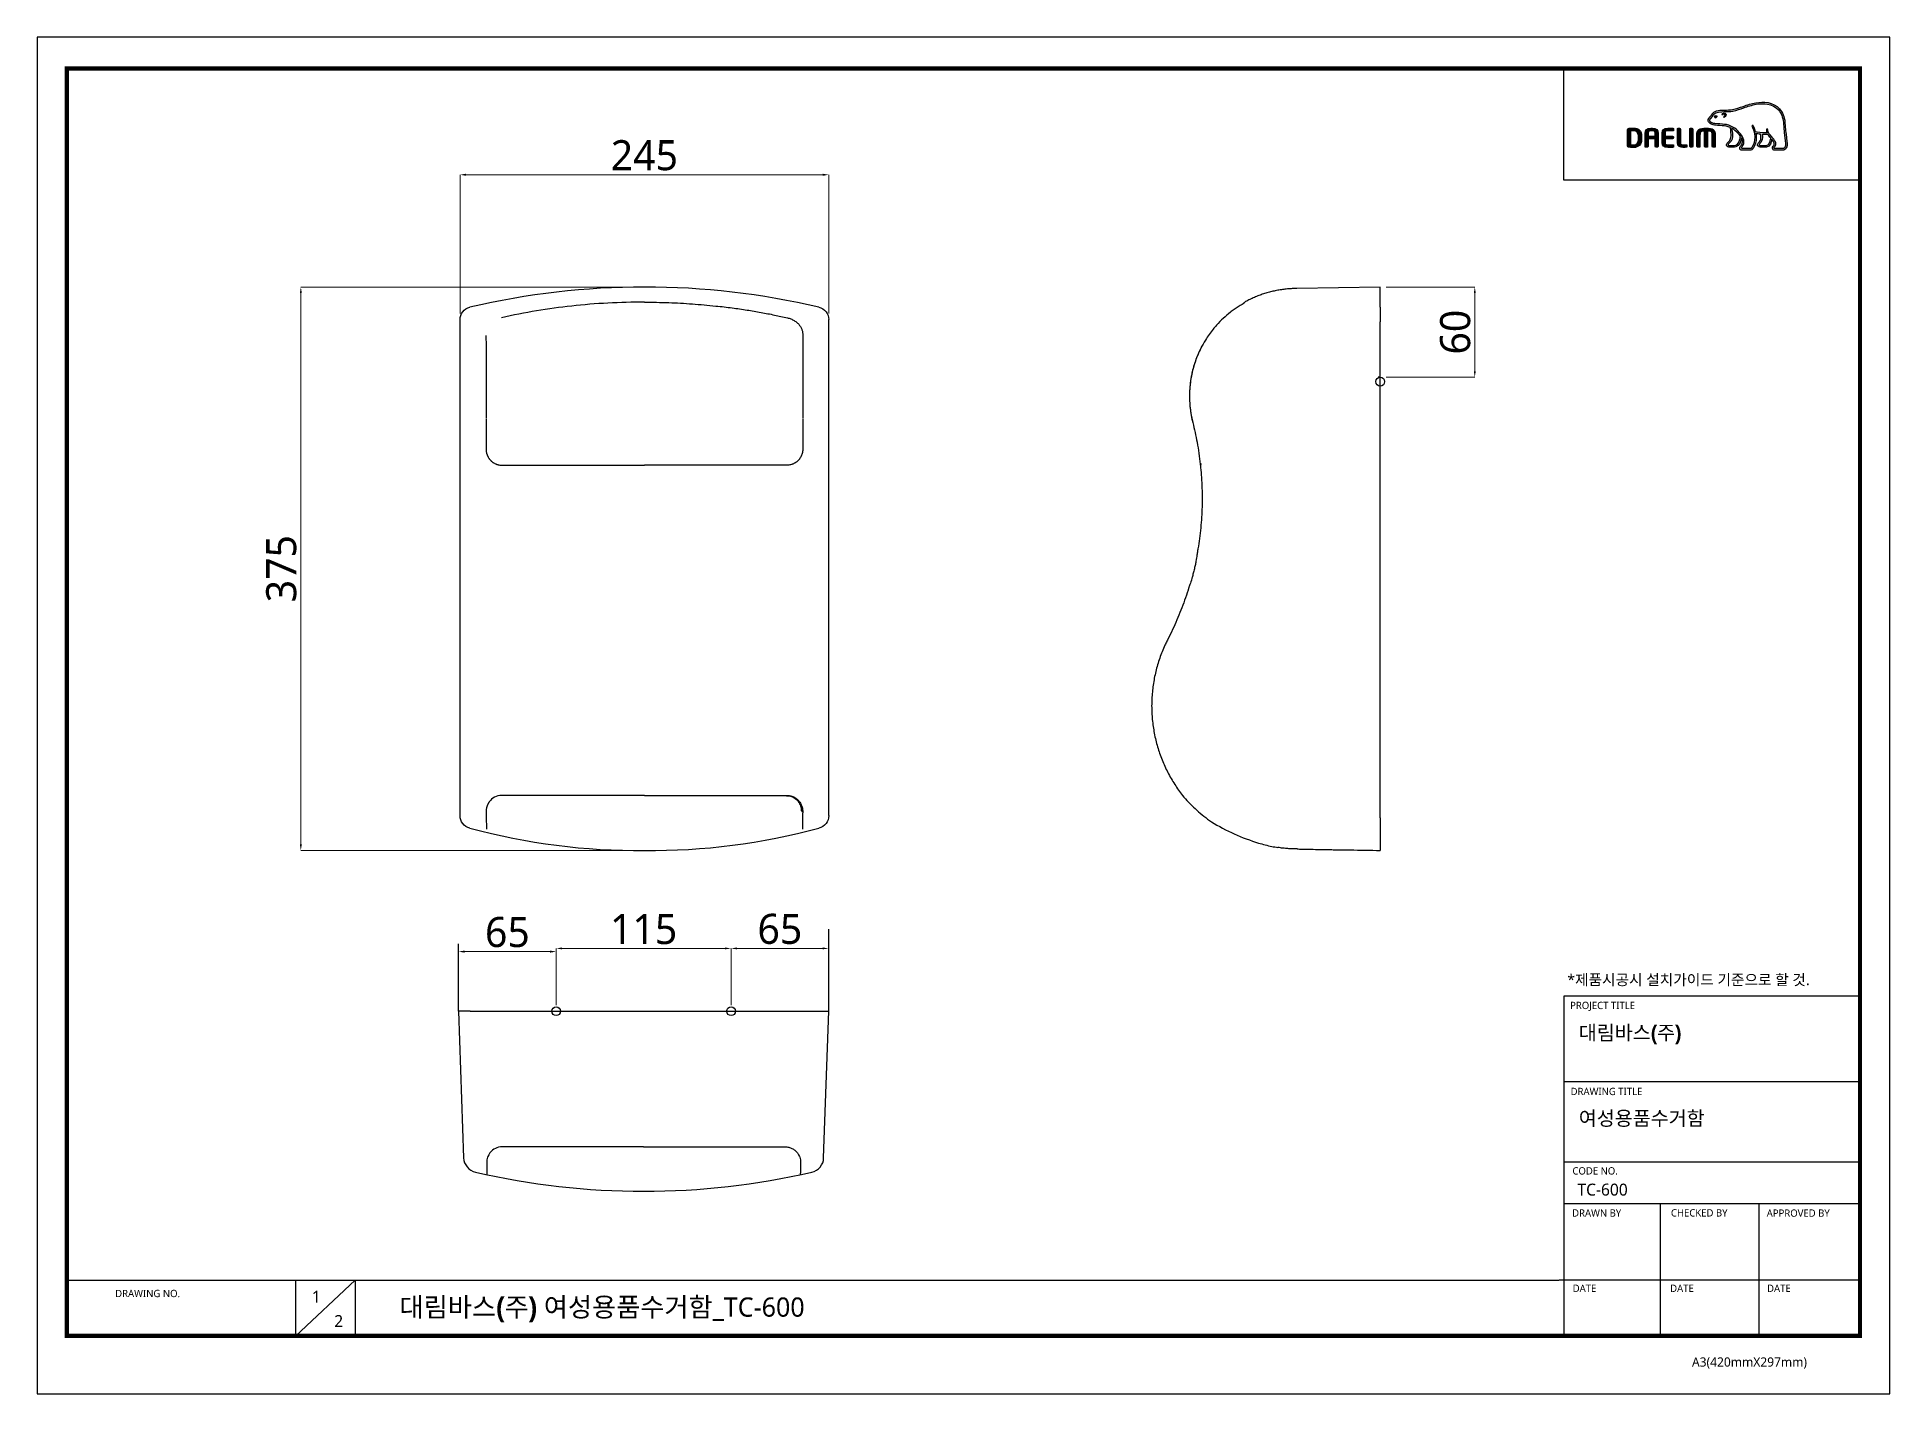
# Model space of a CAD drawing. Extents: x 12418 to 13650, y -7879 to -6976.
import ezdxf

# ---------------------------------------------------------------- set-up
doc = ezdxf.new("R2010")
doc.units = 0
doc.header["$LTSCALE"] = 10
doc.header["$MEASUREMENT"] = 0
doc.header["$PDMODE"] = 3
doc.header["$PDSIZE"] = -10
doc.layers.get('0').update_dxf_attribs({"linetype": 'CONTINUOUS'})
doc.layers.get('DEFPOINTS').update_dxf_attribs({"linetype": 'CONTINUOUS'})
doc.layers.add('40', color=7, linetype='CONTINUOUS', true_color=0xffffff)
doc.layers.add('BODY', color=7, linetype='CONTINUOUS')
doc.layers.add('레이어 1', color=7, linetype='CONTINUOUS')
doc.styles.add('Daelim Dimension', font='')
doc.styles.get('Daelim Dimension').set_extended_font_data('NanumGothic')
doc.dimstyles.new('DEFAULT', dxfattribs={"dimscale": 2, "dimtxt": 2, "dimasz": 2, "dimexe": 0, "dimexo": 2, "dimgap": 1, "dimtad": 1, "dimdec": 1, "dimzin": 9, "dimdsep": 46, "dimtxsty": 'Daelim Dimension', "dimcen": 0.5, "dimclrd": 252, "dimclre": 252, "dimclrt": 3, "dimadec": 1, "dimazin": 0, "dimtfac": 1, "dimtdec": 1, "dimtix": 1, "dimtmove": 0, "dimatfit": 3, "dimfxl": 1, "dimtolj": 1, "dimtzin": 1, "dimlwd": 9, "dimlwe": 9, "dimarcsym": 0})

msp = doc.modelspace()

# ---------------------------------------------------------------- texts
at = {"color": 5, "ltscale": 40, "style": 'Daelim Dimension'}
for s, height, p in [('PROJECT TITLE', 4.8626, (13437.12, -7622.53)), ('DRAWING TITLE', 4.8626, (13437.44, -7679.76)), ('CODE NO.', 4.863, (13438.65, -7732.61)), ('DRAWN BY', 4.863, (13438.46, -7760.64)), ('CHECKED BY', 4.863, (13504.16, -7760.56)), ('APPROVED BY', 4.8626, (13567.88, -7760.71)), ('DRAWING NO.', 4.8626, (12469.55, -7814.2)), ('DATE', 4.863, (13438.84, -7810.76)), ('DATE', 4.863, (13503.65, -7810.76)), ('DATE', 4.863, (13568.1, -7810.76)), ('A3(420mmX297mm)', 6.1372, (13518.18, -7860.43))]:
    msp.add_text(s, height=height, dxfattribs=at).set_placement(p)
at = {"attachment_point": 1, "style": 'Daelim Dimension'}
for s, insert, char_height, width in [('*제품시공시 설치가이드 기준으로 할 것.', (13435.26, -7599.44), 7.1618, 192.4913), ('{\\fPretendard Variable SemiBold|b0|i0|c129|p2;\\C7;대림바스(주)}', (13442.91, -7633.51), 9.5321, 177.2432), ('여성용품수거함', (13442.91, -7690.44), 9.532, 177.2432), ('TC-600', (13442, -7738.68), 7.958, 133.9177), ('1', (12600.32, -7809.93), 7.96, 11.1056), ('2', (12615.25, -7826.15), 7.96, 11.1056)]:
    msp.add_mtext(s, dxfattribs=dict(at, insert=insert, char_height=char_height, width=width))
at = {"color": 2, "insert": (12658.64, -7814.42), "char_height": 12.7889, "width": 659.4225, "attachment_point": 1, "style": 'Daelim Dimension'}
msp.add_mtext('{\\fPretendard Variable SemiBold|b0|i0|c129|p2;대림바스(주)} {\\fGulim|b0|i0|c129|p50;여성용품수거함}_TC-600', dxfattribs=at)

# ---------------------------------------------------------------- blocks, each defined once
blk = doc.blocks.new('*D3')
at = {"layer": 'BODY', "color": 5, "lineweight": 9, "ltscale": 0.7, "transparency": 16777216}
for p, q in [((12698.9, -7159.8), (12698.9, -7067.4)), ((12702.9, -7067.4), (12940.1, -7067.4)), ((12944.1, -7159.8), (12944.1, -7067.4))]:
    blk.add_line(p, q, dxfattribs=at)
at = {"layer": 'BODY', "color": 5, "ltscale": 0.7, "transparency": 16777216}
for points in [[(12702.9, -7066.7), (12702.9, -7068.1), (12698.9, -7067.4)], [(12940.1, -7066.7), (12940.1, -7068.1), (12944.1, -7067.4)]]:
    blk.add_solid(points, dxfattribs=at)
at = {"layer": 'DEFPOINTS', "color": 0, "ltscale": 0.7, "transparency": 16777216}
for p in [(12944.1, -7067.4), (12698.9, -7163.8, 0), (12944.1, -7163.8, 0)]:
    blk.add_point(p, dxfattribs=at)
at = {"layer": 'BODY', "color": 7, "ltscale": 0.7, "transparency": 16777216, "insert": (12821.5, -7054.5), "char_height": 20, "attachment_point": 5, "style": 'Daelim Dimension'}
blk.add_mtext('\\A1;245', dxfattribs=at)
blk = doc.blocks.new('*D4')
at = {"layer": 'BODY', "color": 5, "lineweight": 9, "ltscale": 0.7, "transparency": 16777216}
for p, q in [((12817.5, -7142.1), (12593, -7142.1)), ((12593, -7146.1), (12593, -7513)), ((12817.5, -7517), (12593, -7517))]:
    blk.add_line(p, q, dxfattribs=at)
at = {"layer": 'BODY', "color": 5, "ltscale": 0.7, "transparency": 16777216}
for points in [[(12592.4, -7146.1), (12593.7, -7146.1), (12593, -7142.1)], [(12592.4, -7513), (12593.7, -7513), (12593, -7517)]]:
    blk.add_solid(points, dxfattribs=at)
at = {"layer": 'DEFPOINTS', "color": 0, "ltscale": 0.7, "transparency": 16777216}
for p in [(12821.5, -7142.1, 0), (12593, -7517), (12821.5, -7517, 0)]:
    blk.add_point(p, dxfattribs=at)
at = {"layer": 'BODY', "color": 7, "ltscale": 0.7, "transparency": 16777216, "insert": (12580.1, -7329.5), "char_height": 20, "attachment_point": 5, "rotation": 90, "style": 'Daelim Dimension'}
blk.add_mtext('\\A1;375', dxfattribs=at)
blk = doc.blocks.new('*D5')
at = {"layer": 'BODY', "color": 5, "lineweight": 9, "ltscale": 0.7, "transparency": 16777216}
for p, q in [((12879.1, -7620), (12879.1, -7582.2)), ((12940.1, -7582.2), (12883.1, -7582.2)), ((12944.1, -7620), (12944.1, -7582.2))]:
    blk.add_line(p, q, dxfattribs=at)
at = {"layer": 'BODY', "color": 5, "ltscale": 0.7, "transparency": 16777216}
for points in [[(12883.1, -7581.5), (12883.1, -7582.8), (12879.1, -7582.2)], [(12940.1, -7581.5), (12940.1, -7582.8), (12944.1, -7582.2)]]:
    blk.add_solid(points, dxfattribs=at)
at = {"layer": 'DEFPOINTS', "color": 0, "ltscale": 0.7, "transparency": 16777216}
for p in [(12879.1, -7582.2), (12879.1, -7624, 0), (12944.1, -7624, 0)]:
    blk.add_point(p, dxfattribs=at)
at = {"layer": 'BODY', "color": 7, "ltscale": 0.7, "transparency": 16777216, "insert": (12911.6, -7569.3), "char_height": 20, "attachment_point": 5, "style": 'Daelim Dimension'}
blk.add_mtext('\\A1;65', dxfattribs=at)
blk = doc.blocks.new('*D6')
at = {"layer": 'BODY', "color": 5, "lineweight": 9, "ltscale": 0.7, "transparency": 16777216}
for p, q in [((12697.9, -7620), (12697.9, -7584.3)), ((12701.9, -7584.3), (12758.8, -7584.3)), ((12762.8, -7620), (12762.8, -7584.3))]:
    blk.add_line(p, q, dxfattribs=at)
at = {"layer": 'BODY', "color": 5, "ltscale": 0.7, "transparency": 16777216}
for points in [[(12701.9, -7583.6), (12701.9, -7585), (12697.9, -7584.3)], [(12758.8, -7583.6), (12758.8, -7585), (12762.8, -7584.3)]]:
    blk.add_solid(points, dxfattribs=at)
at = {"layer": 'DEFPOINTS', "color": 0, "ltscale": 0.7, "transparency": 16777216}
for p in [(12762.8, -7584.3), (12697.9, -7624, 0), (12762.8, -7624, 0)]:
    blk.add_point(p, dxfattribs=at)
at = {"layer": 'BODY', "color": 7, "ltscale": 0.7, "transparency": 16777216, "insert": (12730.4, -7571.4), "char_height": 20, "attachment_point": 5, "style": 'Daelim Dimension'}
blk.add_mtext('\\A1;65', dxfattribs=at)
blk = doc.blocks.new('*D7')
at = {"layer": 'BODY', "color": 5, "lineweight": 9, "ltscale": 0.7, "transparency": 16777216}
for p, q in [((12762.8, -7620), (12762.8, -7582.2)), ((12766.8, -7582.2), (12875.1, -7582.2)), ((12879.1, -7620), (12879.1, -7582.2))]:
    blk.add_line(p, q, dxfattribs=at)
at = {"layer": 'BODY', "color": 5, "ltscale": 0.7, "transparency": 16777216}
for points in [[(12766.8, -7581.5), (12766.8, -7582.8), (12762.8, -7582.2)], [(12875.1, -7581.5), (12875.1, -7582.8), (12879.1, -7582.2)]]:
    blk.add_solid(points, dxfattribs=at)
at = {"layer": 'DEFPOINTS', "color": 0, "ltscale": 0.7, "transparency": 16777216}
for p in [(12879.1, -7582.2), (12762.8, -7624, 0), (12879.1, -7624, 0)]:
    blk.add_point(p, dxfattribs=at)
at = {"layer": 'BODY', "color": 7, "ltscale": 0.7, "transparency": 16777216, "insert": (12821, -7569.4), "char_height": 20, "attachment_point": 5, "style": 'Daelim Dimension'}
blk.add_mtext('\\A1;115', dxfattribs=at)
blk = doc.blocks.new('*D8')
at = {"layer": 'BODY', "color": 5, "lineweight": 9, "ltscale": 0.7, "transparency": 16777216}
for p, q in [((13314.9, -7142.1), (13373.7, -7142.1)), ((13373.7, -7146.1), (13373.7, -7198.1)), ((13314.9, -7202.1), (13373.7, -7202.1))]:
    blk.add_line(p, q, dxfattribs=at)
at = {"layer": 'BODY', "color": 5, "ltscale": 0.7, "transparency": 16777216}
for points in [[(13373.1, -7146.1), (13374.4, -7146.1), (13373.7, -7142.1)], [(13373.1, -7198.1), (13374.4, -7198.1), (13373.7, -7202.1)]]:
    blk.add_solid(points, dxfattribs=at)
at = {"layer": 'DEFPOINTS', "color": 0, "ltscale": 0.7, "transparency": 16777216}
for p in [(13310.9, -7142.1, 0), (13310.9, -7202.1, 0), (13373.7, -7202.1)]:
    blk.add_point(p, dxfattribs=at)
at = {"layer": 'BODY', "color": 7, "ltscale": 0.7, "transparency": 16777216, "insert": (13360.8, -7172.1), "char_height": 20, "attachment_point": 5, "rotation": 90, "style": 'Daelim Dimension'}
blk.add_mtext('\\A1;60', dxfattribs=at)

# ---------------------------------------------------------------- dimensions: what is measured, and where the dimension line sits
at = {"layer": 'BODY', "ltscale": 0.7}
for base, p1, p2, text, picture, middle in [((12944.12, -7067.4), (12698.91, -7163.79, 0), (12944.12, -7163.79, 0), '245', '*D3', (12821.52, -7054.52)), ((12879.13, -7582.17), (12762.84, -7623.98, 0), (12879.13, -7623.98, 0), '115', '*D7', (12820.98, -7569.4))]:
    dim = msp.add_linear_dim(base=base, p1=p1, p2=p2, text=text, dimstyle='DEFAULT', override={"dimtxt": 10, "dimclrd": 5, "dimclre": 5, "dimclrt": 7}, dxfattribs=at)
    dim.commit()
    dim.dimension.update_dxf_attribs({"geometry": picture, "text_midpoint": middle})
dim = msp.add_linear_dim(base=(12593.02, -7516.96), p1=(12821.52, -7142.12, 0), p2=(12821.52, -7516.96, 0), angle=90, text='375', dimstyle='DEFAULT', override={"dimtxt": 10, "dimclrd": 5, "dimclre": 5, "dimclrt": 7}, dxfattribs=at)
dim.commit()
dim.dimension.update_dxf_attribs({"geometry": '*D4', "text_midpoint": (12580.12, -7329.54)})
dim = msp.add_linear_dim(base=(13373.73, -7202.12), p1=(13310.88, -7142.12, 0), p2=(13310.88, -7202.12, 0), angle=90, dimstyle='DEFAULT', override={"dimtxt": 10, "dimclrd": 5, "dimclre": 5, "dimclrt": 7}, dxfattribs=at)
dim.commit()
dim.dimension.update_dxf_attribs({"geometry": '*D8', "text_midpoint": (13360.84, -7172.12)})
for base, p1, p2, picture, middle in [((12762.84, -7584.29), (12697.87, -7624.01, 0), (12762.84, -7623.98, 0), '*D6', (12730.35, -7571.4)), ((12879.13, -7582.17), (12944.12, -7623.98, 0), (12879.13, -7623.98, 0), '*D5', (12911.63, -7569.28))]:
    dim = msp.add_linear_dim(base=base, p1=p1, p2=p2, dimstyle='DEFAULT', override={"dimtxt": 10, "dimclrd": 5, "dimclre": 5, "dimclrt": 7}, dxfattribs=at)
    dim.commit()
    dim.dimension.update_dxf_attribs({"geometry": picture, "text_midpoint": middle})

# ---------------------------------------------------------------- hatches: boundary and pattern name
at = {"layer": '레이어 1'}
h = msp.add_hatch(color=5, dxfattribs=at)
h.dxf.hatch_style = 1
edge = h.paths.add_edge_path(flags=16)
edge.add_spline(control_points=[(13579.71, -7049.43), (13579.2, -7050), (13578.55, -7050.01), (13578.52, -7050.01), (13578.52, -7050.01), (13573.32, -7050.01), (13573.32, -7050.01), (13573.13, -7050.01), (13572.99, -7049.96), (13572.89, -7049.87), (13572.81, -7049.79), (13572.78, -7049.67), (13572.78, -7049.53), (13572.78, -7049.23), (13572.99, -7048.96), (13573.22, -7048.68), (13573.43, -7048.41), (13573.63, -7048.15), (13573.74, -7047.83), (13574.02, -7047.07), (13574, -7046.25), (13573.66, -7045.53), (13573.04, -7044.23), (13572.13, -7043.21), (13571.25, -7042.22), (13571.25, -7042.22), (13570.95, -7041.89), (13570.95, -7041.89), (13569.8, -7040.61), (13568.62, -7039.29), (13568.52, -7037.49), (13568.5, -7037.14), (13568.34, -7036.93), (13568.11, -7036.93), (13568.11, -7036.93), (13567.77, -7037.1), (13567.77, -7037.1), (13567.68, -7037.2), (13567.63, -7037.35), (13567.63, -7037.52), (13567.63, -7037.52), (13567.63, -7037.58), (13567.63, -7037.58), (13567.67, -7038.23), (13567.83, -7038.86), (13568.1, -7039.52), (13568.1, -7039.52), (13568.13, -7039.59), (13568.13, -7039.59), (13568.13, -7039.59), (13568.06, -7039.59), (13568.06, -7039.59), (13564.72, -7039.72), (13561.45, -7039.09), (13560.49, -7038.86), (13559.9, -7036.48), (13558.93, -7034.89), (13558.89, -7034.83), (13558.82, -7034.7), (13558.7, -7034.61), (13558.58, -7034.57), (13558.58, -7034.57), (13558.3, -7034.62), (13558.27, -7034.62), (13558.24, -7034.66), (13558.19, -7034.72), (13558.09, -7034.87), (13558.09, -7034.87), (13558.07, -7034.99), (13558.07, -7034.99), (13558.07, -7034.99), (13558.16, -7035.3), (13558.16, -7035.3), (13558.23, -7035.43), (13559.95, -7038.43), (13559.95, -7042.4), (13559.95, -7044.85), (13559.3, -7047.17), (13558.03, -7049.28), (13557.73, -7049.78), (13557.33, -7050.01), (13556.73, -7050.01), (13556.73, -7050.01), (13551.61, -7050.01), (13551.61, -7050.01), (13551.44, -7050.01), (13551.09, -7049.89), (13551.09, -7049.52), (13551.09, -7049.31), (13551.28, -7048.98), (13551.59, -7048.63), (13553.73, -7046.25), (13552.49, -7042.54), (13550.45, -7040.09), (13548.47, -7037.73), (13545.24, -7034.76), (13541.1, -7034.02), (13539.63, -7033.77), (13537.22, -7033.62), (13535.27, -7033.51), (13535.27, -7033.51), (13533.3, -7033.39), (13533.3, -7033.39), (13532.29, -7033.31), (13530.62, -7032.69), (13530.11, -7031.73), (13529.89, -7031.33), (13529.92, -7030.93), (13530.19, -7030.46), (13530.36, -7030.18), (13530.59, -7029.94), (13530.88, -7029.64), (13531.2, -7029.32), (13531.54, -7028.98), (13531.8, -7028.53), (13531.8, -7028.53), (13531.87, -7028.39), (13531.87, -7028.39), (13532.86, -7026.5), (13534.9, -7025.5), (13537.93, -7025.42), (13537.93, -7025.42), (13539.64, -7025.4), (13539.64, -7025.4), (13541.52, -7025.39), (13543.65, -7025.38), (13545.4, -7025), (13547.86, -7024.47), (13550.33, -7023.63), (13552.5, -7022.89), (13552.5, -7022.89), (13552.57, -7022.87), (13552.57, -7022.87), (13555.27, -7021.94), (13558.05, -7020.99), (13560.9, -7020.53), (13565.45, -7019.78), (13571.71, -7019.8), (13575.64, -7024.22), (13577.46, -7026.26), (13578.58, -7029.08), (13578.97, -7032.58), (13578.97, -7032.58), (13578.95, -7032.57), (13578.94, -7032.56), (13578.97, -7032.63), (13579, -7033.02), (13579.16, -7035.25), (13579.21, -7036.32), (13579.26, -7037.43), (13579.54, -7039.49), (13579.54, -7039.49), (13580.33, -7046.37), (13580.33, -7046.37), (13580.33, -7046.37), (13580.38, -7047.2), (13580.38, -7047.2), (13580.38, -7048.19), (13580.16, -7048.94), (13579.71, -7049.43)], knot_values=[0, 0, 0, 0, 1, 1, 1, 2, 2, 2, 3, 3, 3, 4, 4, 4, 5, 5, 5, 6, 6, 6, 7, 7, 7, 8, 8, 8, 9, 9, 9, 10, 10, 10, 11, 11, 11, 12, 12, 12, 13, 13, 13, 14, 14, 14, 15, 15, 15, 16, 16, 16, 17, 17, 17, 18, 18, 18, 19, 19, 19, 20, 20, 20, 21, 21, 21, 22, 22, 22, 23, 23, 23, 24, 24, 24, 25, 25, 25, 26, 26, 26, 27, 27, 27, 28, 28, 28, 29, 29, 29, 30, 30, 30, 31, 31, 31, 32, 32, 32, 33, 33, 33, 34, 34, 34, 35, 35, 35, 36, 36, 36, 37, 37, 37, 38, 38, 38, 39, 39, 39, 40, 40, 40, 41, 41, 41, 42, 42, 42, 43, 43, 43, 44, 44, 44, 45, 45, 45, 46, 46, 46, 47, 47, 47, 48, 48, 48, 49, 49, 49, 50, 50, 50, 51, 51, 51, 52, 52, 52, 53, 53, 53, 53], degree=3, periodic=0)
edge = h.paths.add_edge_path(flags=16)
edge.add_spline(control_points=[(13567.7, -7047.94), (13567.7, -7047.94), (13563.46, -7047.94), (13563.46, -7047.94), (13563.15, -7047.94), (13562.9, -7047.69), (13562.9, -7047.37), (13562.9, -7047.15), (13563.09, -7046.87), (13563.28, -7046.67), (13564.14, -7045.85), (13565.02, -7044.71), (13565.02, -7042.55), (13565.02, -7042.55), (13564.97, -7041.57), (13564.97, -7041.57), (13564.97, -7041.57), (13564.81, -7040.62), (13564.81, -7040.62), (13564.81, -7040.62), (13564.8, -7040.56), (13564.8, -7040.56), (13564.8, -7040.56), (13564.86, -7040.56), (13564.86, -7040.56), (13565.65, -7040.62), (13567.19, -7040.7), (13568.66, -7040.63), (13569.03, -7041.23), (13569.63, -7041.99), (13570.51, -7043.01), (13570.47, -7043.51), (13570.05, -7047.94), (13567.7, -7047.94)], knot_values=[0, 0, 0, 0, 1, 1, 1, 2, 2, 2, 3, 3, 3, 4, 4, 4, 5, 5, 5, 6, 6, 6, 7, 7, 7, 8, 8, 8, 9, 9, 9, 10, 10, 10, 11, 11, 11, 11], degree=3, periodic=0)
edge = h.paths.add_edge_path(flags=16)
edge.add_spline(control_points=[(13546.43, -7047.94), (13546.43, -7047.94), (13542.71, -7047.94), (13542.71, -7047.94), (13542.43, -7047.94), (13542.13, -7047.71), (13542.13, -7047.37), (13542.13, -7047.17), (13542.3, -7046.91), (13542.62, -7046.66), (13543.56, -7045.91), (13544.99, -7044.77), (13545.14, -7041.64), (13545.14, -7041.64), (13545.16, -7040.78), (13545.16, -7040.78), (13545.16, -7039.45), (13544.86, -7037.84), (13544.57, -7036.4), (13544.57, -7036.4), (13544.52, -7036.26), (13544.52, -7036.26), (13544.52, -7036.26), (13544.64, -7036.35), (13544.64, -7036.35), (13545.2, -7036.69), (13548.24, -7038.75), (13550.39, -7041.8), (13550.21, -7043.24), (13549.4, -7047.94), (13546.43, -7047.94)], knot_values=[0, 0, 0, 0, 1, 1, 1, 2, 2, 2, 3, 3, 3, 4, 4, 4, 5, 5, 5, 6, 6, 6, 7, 7, 7, 8, 8, 8, 9, 9, 9, 10, 10, 10, 10], degree=3, periodic=0)
edge = h.paths.add_edge_path()
edge.add_spline(control_points=[(13581.38, -7046.26), (13581.38, -7046.25), (13580.59, -7039.35), (13580.59, -7039.35), (13580.3, -7037.28), (13580.26, -7036.18), (13580.22, -7035.2), (13580.22, -7035.2), (13580.03, -7032.48), (13580.03, -7032.48), (13579.61, -7028.74), (13578.4, -7025.73), (13576.43, -7023.52), (13572.18, -7018.75), (13565.54, -7018.69), (13560.72, -7019.49), (13557.76, -7019.98), (13554.94, -7020.94), (13552.2, -7021.88), (13552.2, -7021.88), (13552.12, -7021.91), (13552.12, -7021.91), (13549.98, -7022.64), (13547.56, -7023.47), (13545.18, -7023.97), (13543.54, -7024.32), (13541.49, -7024.34), (13539.69, -7024.35), (13539.69, -7024.35), (13537.9, -7024.37), (13537.9, -7024.37), (13534.46, -7024.46), (13532.12, -7025.65), (13530.93, -7027.91), (13530.93, -7027.91), (13530.88, -7028.01), (13530.88, -7028.01), (13530.68, -7028.35), (13530.39, -7028.64), (13530.13, -7028.9), (13529.85, -7029.19), (13529.52, -7029.51), (13529.28, -7029.93), (13529.03, -7030.35), (13528.91, -7030.78), (13528.91, -7031.19), (13528.91, -7031.55), (13528.99, -7031.89), (13529.17, -7032.22), (13529.9, -7033.6), (13531.99, -7034.35), (13533.23, -7034.43), (13533.23, -7034.43), (13535.06, -7034.55), (13535.11, -7034.55), (13536.94, -7034.66), (13539.45, -7034.8), (13540.91, -7035.06), (13541.77, -7035.21), (13542.74, -7035.52), (13543.64, -7035.94), (13543.7, -7036.17), (13544.17, -7038.24), (13544.17, -7040.79), (13544.17, -7040.79), (13544.15, -7041.59), (13544.15, -7041.59), (13544.01, -7044.28), (13542.84, -7045.21), (13541.99, -7045.9), (13541.9, -7045.97), (13541.13, -7046.6), (13541.08, -7047.36), (13541.04, -7047.8), (13541.16, -7048.19), (13541.43, -7048.47), (13541.71, -7048.78), (13542.14, -7048.93), (13542.71, -7048.93), (13542.71, -7048.93), (13546.43, -7048.93), (13546.43, -7048.93), (13549.21, -7048.93), (13550.59, -7045.93), (13551.01, -7043.13), (13551.01, -7043.13), (13551.02, -7042.73), (13551.02, -7042.73), (13551.02, -7042.73), (13551.13, -7042.93), (13551.13, -7042.93), (13551.49, -7043.72), (13551.71, -7044.67), (13551.71, -7045.39), (13551.71, -7046.39), (13551.4, -7047.27), (13550.81, -7047.92), (13550.66, -7048.07), (13549.91, -7048.84), (13549.91, -7049.61), (13549.91, -7049.61), (13549.92, -7049.74), (13549.92, -7049.74), (13550.02, -7050.65), (13550.76, -7051.06), (13551.45, -7051.06), (13551.45, -7051.06), (13556.73, -7051.06), (13556.73, -7051.06), (13557.69, -7051.06), (13558.45, -7050.63), (13558.94, -7049.82), (13560.28, -7047.58), (13560.96, -7045.16), (13560.96, -7042.61), (13560.96, -7041.81), (13560.89, -7040.96), (13560.74, -7040.08), (13560.74, -7040.08), (13560.73, -7040.01), (13560.73, -7040.01), (13560.73, -7040.01), (13560.8, -7040.03), (13560.8, -7040.03), (13561.44, -7040.15), (13562.46, -7040.33), (13563.73, -7040.46), (13563.73, -7040.46), (13563.76, -7040.47), (13563.76, -7040.47), (13563.76, -7040.47), (13563.93, -7041.44), (13563.93, -7041.44), (13563.93, -7041.44), (13563.97, -7041.67), (13563.97, -7041.67), (13563.97, -7041.67), (13564.02, -7042.53), (13564.02, -7042.53), (13564.02, -7044.59), (13563.09, -7045.48), (13562.58, -7045.96), (13562.58, -7045.97), (13561.87, -7046.68), (13561.8, -7047.31), (13561.8, -7047.31), (13561.77, -7047.51), (13561.77, -7047.51), (13561.77, -7047.71), (13561.83, -7048.1), (13562.17, -7048.45), (13562.48, -7048.77), (13562.95, -7048.93), (13563.58, -7048.93), (13563.58, -7048.93), (13567.7, -7048.93), (13567.7, -7048.93), (13570.2, -7048.93), (13570.96, -7045.75), (13571.26, -7043.97), (13571.26, -7043.97), (13571.27, -7043.79), (13571.27, -7043.79), (13571.27, -7043.79), (13571.37, -7043.92), (13571.37, -7043.92), (13571.95, -7044.66), (13572.46, -7045.48), (13572.7, -7045.99), (13572.83, -7046.25), (13572.9, -7046.55), (13572.9, -7046.84), (13572.9, -7046.84), (13572.8, -7047.44), (13572.8, -7047.44), (13572.71, -7047.76), (13572.49, -7048.06), (13572.27, -7048.35), (13571.95, -7048.76), (13571.63, -7049.19), (13571.63, -7049.7), (13571.63, -7049.7), (13571.66, -7049.99), (13571.66, -7049.99), (13571.81, -7050.68), (13572.36, -7051.06), (13573.23, -7051.06), (13573.23, -7051.06), (13578.52, -7051.06), (13578.52, -7051.06), (13578.64, -7051.06), (13579.67, -7051.03), (13580.48, -7050.16), (13581.13, -7049.46), (13581.44, -7048.49), (13581.44, -7047.21), (13581.44, -7047.21), (13581.38, -7046.27), (13581.38, -7046.26)], knot_values=[0, 0, 0, 0, 1, 1, 1, 2, 2, 2, 3, 3, 3, 4, 4, 4, 5, 5, 5, 6, 6, 6, 7, 7, 7, 8, 8, 8, 9, 9, 9, 10, 10, 10, 11, 11, 11, 12, 12, 12, 13, 13, 13, 14, 14, 14, 15, 15, 15, 16, 16, 16, 17, 17, 17, 18, 18, 18, 19, 19, 19, 20, 20, 20, 21, 21, 21, 22, 22, 22, 23, 23, 23, 24, 24, 24, 25, 25, 25, 26, 26, 26, 27, 27, 27, 28, 28, 28, 29, 29, 29, 30, 30, 30, 31, 31, 31, 32, 32, 32, 33, 33, 33, 34, 34, 34, 35, 35, 35, 36, 36, 36, 37, 37, 37, 38, 38, 38, 39, 39, 39, 40, 40, 40, 41, 41, 41, 42, 42, 42, 43, 43, 43, 44, 44, 44, 45, 45, 45, 46, 46, 46, 47, 47, 47, 48, 48, 48, 49, 49, 49, 50, 50, 50, 51, 51, 51, 52, 52, 52, 53, 53, 53, 54, 54, 54, 55, 55, 55, 56, 56, 56, 57, 57, 57, 58, 58, 58, 59, 59, 59, 60, 60, 60, 61, 61, 61, 62, 62, 62, 63, 63, 63, 64, 64, 64, 65, 65, 65, 66, 66, 66, 66], degree=3, periodic=0)
edge = h.paths.add_edge_path(flags=0)
edge.add_spline(control_points=[(13533.14, -7028.4), (13533.14, -7028.4), (13533.91, -7028.05), (13534.87, -7028.42), (13534.87, -7028.42), (13534.98, -7028.47), (13534.83, -7028.69), (13534.36, -7029.31), (13533.91, -7029.45), (13533.91, -7029.45), (13533.91, -7029.45), (13533.58, -7029.56), (13533.39, -7029.34), (13533.01, -7028.89), (13533, -7028.64), (13533, -7028.64), (13533, -7028.64), (13532.96, -7028.45), (13533.14, -7028.4)], knot_values=[0, 0, 0, 0, 1, 1, 1, 2, 2, 2, 3, 3, 3, 4, 4, 4, 5, 5, 5, 6, 6, 6, 6], degree=3, periodic=0)
edge = h.paths.add_edge_path(flags=0)
edge.add_spline(control_points=[(13538.22, -7026.98), (13538.11, -7027.11), (13538.1, -7027.32), (13538.22, -7027.43), (13538.34, -7027.54), (13538.55, -7027.51), (13538.66, -7027.38), (13538.72, -7027.32), (13539.36, -7026.57), (13539.9, -7026.95), (13540.1, -7027.09), (13540.18, -7027.3), (13540.15, -7027.56), (13540.11, -7027.98), (13539.74, -7028.46), (13539.49, -7028.62), (13539.34, -7028.71), (13539.25, -7028.89), (13539.32, -7029.05), (13539.38, -7029.2), (13539.58, -7029.24), (13539.73, -7029.17), (13540.19, -7028.95), (13540.76, -7028.22), (13540.84, -7027.54), (13540.89, -7027.07), (13540.68, -7026.68), (13540.3, -7026.42), (13539.49, -7025.84), (13538.56, -7026.61), (13538.22, -7026.98)], knot_values=[0, 0, 0, 0, 1, 1, 1, 2, 2, 2, 3, 3, 3, 4, 4, 4, 5, 5, 5, 6, 6, 6, 7, 7, 7, 8, 8, 8, 9, 9, 9, 10, 10, 10, 10], degree=3, periodic=0)
edge = h.paths.add_edge_path(flags=0)
edge.add_spline(control_points=[(13538.12, -7027.55), (13538.12, -7027.55), (13538.12, -7027.55), (13538.12, -7027.55), (13538.12, -7027.55), (13538.12, -7027.55), (13538.12, -7027.55)], knot_values=[0, 0, 0, 0, 1, 1, 1, 2, 2, 2, 2], degree=3, periodic=0)
h = msp.add_hatch(color=5, dxfattribs=at)
h.dxf.hatch_style = 2
edge = h.paths.add_edge_path()
edge.add_spline(control_points=[(13533.14, -7028.4), (13533.14, -7028.4), (13533.91, -7028.05), (13534.87, -7028.42), (13534.87, -7028.42), (13534.98, -7028.47), (13534.83, -7028.69), (13534.36, -7029.31), (13533.91, -7029.45), (13533.91, -7029.45), (13533.91, -7029.45), (13533.58, -7029.56), (13533.39, -7029.34), (13533.01, -7028.89), (13533, -7028.64), (13533, -7028.64), (13533, -7028.64), (13532.96, -7028.45), (13533.14, -7028.4)], knot_values=[0, 0, 0, 0, 1, 1, 1, 2, 2, 2, 3, 3, 3, 4, 4, 4, 5, 5, 5, 6, 6, 6, 6], degree=3, periodic=0)
h = msp.add_hatch(color=5, dxfattribs=at)
h.dxf.hatch_style = 2
edge = h.paths.add_edge_path()
edge.add_spline(control_points=[(13538.22, -7026.98), (13538.11, -7027.11), (13538.1, -7027.32), (13538.22, -7027.43), (13538.34, -7027.54), (13538.55, -7027.51), (13538.66, -7027.38), (13538.72, -7027.32), (13539.36, -7026.57), (13539.9, -7026.95), (13540.1, -7027.09), (13540.18, -7027.3), (13540.15, -7027.56), (13540.11, -7027.98), (13539.74, -7028.46), (13539.49, -7028.62), (13539.34, -7028.71), (13539.25, -7028.89), (13539.32, -7029.05), (13539.38, -7029.2), (13539.58, -7029.24), (13539.73, -7029.17), (13540.19, -7028.95), (13540.76, -7028.22), (13540.84, -7027.54), (13540.89, -7027.07), (13540.68, -7026.68), (13540.3, -7026.42), (13539.49, -7025.84), (13538.56, -7026.61), (13538.22, -7026.98)], knot_values=[0, 0, 0, 0, 1, 1, 1, 2, 2, 2, 3, 3, 3, 4, 4, 4, 5, 5, 5, 6, 6, 6, 7, 7, 7, 8, 8, 8, 9, 9, 9, 10, 10, 10, 10], degree=3, periodic=0)
h = msp.add_hatch(color=5, dxfattribs=at)
h.dxf.hatch_style = 2
edge = h.paths.add_edge_path()
edge.add_spline(control_points=[(13482.64, -7043.91), (13482.64, -7046.32), (13481.53, -7047.5), (13479.27, -7047.5), (13479.27, -7047.5), (13477.72, -7047.47), (13477.31, -7047.46), (13477.31, -7047.46), (13477.31, -7038.2), (13477.31, -7038.2), (13478.11, -7038.12), (13479.26, -7038.11), (13479.27, -7038.11), (13481.6, -7038.11), (13482.64, -7039.21), (13482.64, -7041.69), (13482.64, -7041.69), (13482.64, -7043.91), (13482.64, -7043.91)], knot_values=[0, 0, 0, 0, 1, 1, 1, 2, 2, 2, 3, 3, 3, 4, 4, 4, 5, 5, 5, 6, 6, 6, 6], degree=3, periodic=0)
edge = h.paths.add_edge_path()
edge.add_spline(control_points=[(13479.27, -7036.37), (13478.01, -7036.37), (13476.38, -7036.45), (13475.84, -7036.53), (13475.5, -7036.59), (13475.29, -7036.84), (13475.29, -7037.17), (13475.29, -7037.17), (13475.29, -7048.43), (13475.29, -7048.43), (13475.29, -7048.78), (13475.51, -7049.02), (13475.86, -7049.07), (13476.36, -7049.16), (13477.99, -7049.23), (13479.27, -7049.23), (13482.78, -7049.23), (13484.64, -7047.39), (13484.64, -7043.91), (13484.64, -7043.91), (13484.64, -7041.69), (13484.64, -7041.69), (13484.64, -7038.21), (13482.78, -7036.37), (13479.27, -7036.37)], knot_values=[0, 0, 0, 0, 1, 1, 1, 2, 2, 2, 3, 3, 3, 4, 4, 4, 5, 5, 5, 6, 6, 6, 7, 7, 7, 8, 8, 8, 8], degree=3, periodic=0)
h = msp.add_hatch(color=5, dxfattribs=at)
h.dxf.hatch_style = 2
edge = h.paths.add_edge_path()
edge.add_spline(control_points=[(13493.7, -7041.68), (13493.7, -7041.68), (13488.96, -7041.68), (13488.96, -7041.68), (13488.96, -7041.5), (13488.96, -7039.99), (13488.96, -7039.99), (13488.96, -7038.41), (13489.43, -7038.14), (13490.84, -7038.14), (13490.84, -7038.14), (13491.83, -7038.14), (13491.83, -7038.14), (13493.24, -7038.14), (13493.7, -7038.41), (13493.7, -7039.99), (13493.7, -7039.99), (13493.7, -7041.5), (13493.7, -7041.68)], knot_values=[0, 0, 0, 0, 1, 1, 1, 2, 2, 2, 3, 3, 3, 4, 4, 4, 5, 5, 5, 6, 6, 6, 6], degree=3, periodic=0)
edge = h.paths.add_edge_path()
edge.add_spline(control_points=[(13491.83, -7036.37), (13491.83, -7036.37), (13490.84, -7036.37), (13490.84, -7036.37), (13488.16, -7036.37), (13486.96, -7037.49), (13486.96, -7039.99), (13486.96, -7039.99), (13486.96, -7048.56), (13486.96, -7048.56), (13486.96, -7048.86), (13487.21, -7049.12), (13487.5, -7049.12), (13487.5, -7049.12), (13488.43, -7049.12), (13488.43, -7049.12), (13488.77, -7049.12), (13488.96, -7048.84), (13488.96, -7048.56), (13488.96, -7048.56), (13488.96, -7043.64), (13488.96, -7043.44), (13488.96, -7043.44), (13493.7, -7043.44), (13493.7, -7043.44), (13493.7, -7043.64), (13493.7, -7048.56), (13493.7, -7048.56), (13493.7, -7048.87), (13493.95, -7049.12), (13494.24, -7049.12), (13494.24, -7049.12), (13495.17, -7049.12), (13495.17, -7049.12), (13495.5, -7049.12), (13495.71, -7048.83), (13495.71, -7048.56), (13495.71, -7048.56), (13495.71, -7039.99), (13495.71, -7039.99), (13495.71, -7037.49), (13494.51, -7036.37), (13491.83, -7036.37)], knot_values=[0, 0, 0, 0, 1, 1, 1, 2, 2, 2, 3, 3, 3, 4, 4, 4, 5, 5, 5, 6, 6, 6, 7, 7, 7, 8, 8, 8, 9, 9, 9, 10, 10, 10, 11, 11, 11, 12, 12, 12, 13, 13, 13, 14, 14, 14, 14], degree=3, periodic=0)
h = msp.add_hatch(color=5, dxfattribs=at)
h.dxf.hatch_style = 2
edge = h.paths.add_edge_path()
edge.add_spline(control_points=[(13498.26, -7039.64), (13498.26, -7039.64), (13498.26, -7045.95), (13498.26, -7045.95), (13498.26, -7048.16), (13499.52, -7049.23), (13502.12, -7049.23), (13503.26, -7049.23), (13504.82, -7049.21), (13505.44, -7049.15), (13505.43, -7049.15), (13505.75, -7049.12), (13505.75, -7049.12), (13505.75, -7049.12), (13505.84, -7049.11), (13505.84, -7049.11), (13505.84, -7049.11), (13505.84, -7047.43), (13505.84, -7047.43), (13505.84, -7047.43), (13502.13, -7047.43), (13502.13, -7047.43), (13500.27, -7047.43), (13500.27, -7046.9), (13500.27, -7045.95), (13500.27, -7045.95), (13500.27, -7043.62), (13500.27, -7043.43), (13500.47, -7043.43), (13505.25, -7043.43), (13505.25, -7043.43), (13505.57, -7043.43), (13505.82, -7043.18), (13505.82, -7042.88), (13505.82, -7042.88), (13505.82, -7042.25), (13505.82, -7042.25), (13505.82, -7041.94), (13505.57, -7041.69), (13505.25, -7041.69), (13505.25, -7041.69), (13500.47, -7041.69), (13500.27, -7041.69), (13500.27, -7041.51), (13500.27, -7039.64), (13500.27, -7039.64), (13500.27, -7038.7), (13500.27, -7038.17), (13502.13, -7038.17), (13502.13, -7038.17), (13505.83, -7038.19), (13505.83, -7038.19), (13505.83, -7038.19), (13505.83, -7036.51), (13505.83, -7036.51), (13505.83, -7036.51), (13505.44, -7036.47), (13505.44, -7036.47), (13504.71, -7036.4), (13503.04, -7036.37), (13502.12, -7036.37), (13499.52, -7036.37), (13498.26, -7037.44), (13498.26, -7039.64)], knot_values=[0, 0, 0, 0, 1, 1, 1, 2, 2, 2, 3, 3, 3, 4, 4, 4, 5, 5, 5, 6, 6, 6, 7, 7, 7, 8, 8, 8, 9, 9, 9, 10, 10, 10, 11, 11, 11, 12, 12, 12, 13, 13, 13, 14, 14, 14, 15, 15, 15, 16, 16, 16, 17, 17, 17, 18, 18, 18, 19, 19, 19, 20, 20, 20, 21, 21, 21, 21], degree=3, periodic=0)
h = msp.add_hatch(color=5, dxfattribs=at)
h.dxf.hatch_style = 2
edge = h.paths.add_edge_path()
edge.add_spline(control_points=[(13509.05, -7036.48), (13508.74, -7036.48), (13508.48, -7036.74), (13508.48, -7037.04), (13508.48, -7037.04), (13508.48, -7045.95), (13508.48, -7045.95), (13508.48, -7048.86), (13510.46, -7049.23), (13512.19, -7049.23), (13513.46, -7049.23), (13513.78, -7049.18), (13514.16, -7049.12), (13514.16, -7049.12), (13514.37, -7049.08), (13514.37, -7049.08), (13514.37, -7049.08), (13514.66, -7049.05), (13514.66, -7049.05), (13514.66, -7049.05), (13514.75, -7049.04), (13514.75, -7049.04), (13514.75, -7049.04), (13514.75, -7047.43), (13514.75, -7047.43), (13514.75, -7047.43), (13512.21, -7047.43), (13512.21, -7047.43), (13510.49, -7047.43), (13510.49, -7046.78), (13510.49, -7046.15), (13510.49, -7046.15), (13510.49, -7037.04), (13510.49, -7037.04), (13510.49, -7036.74), (13510.23, -7036.48), (13509.92, -7036.48), (13509.92, -7036.48), (13509.05, -7036.48), (13509.05, -7036.48)], knot_values=[0, 0, 0, 0, 1, 1, 1, 2, 2, 2, 3, 3, 3, 4, 4, 4, 5, 5, 5, 6, 6, 6, 7, 7, 7, 8, 8, 8, 9, 9, 9, 10, 10, 10, 11, 11, 11, 12, 12, 12, 13, 13, 13, 13], degree=3, periodic=0)
h = msp.add_hatch(color=5, dxfattribs=at)
h.dxf.hatch_style = 2
edge = h.paths.add_edge_path()
edge.add_spline(control_points=[(13517.24, -7036.48), (13516.9, -7036.48), (13516.7, -7036.76), (13516.7, -7037.03), (13516.7, -7037.03), (13516.7, -7048.56), (13516.7, -7048.56), (13516.7, -7048.87), (13516.94, -7049.12), (13517.24, -7049.12), (13517.24, -7049.12), (13518.17, -7049.12), (13518.17, -7049.12), (13518.51, -7049.12), (13518.71, -7048.84), (13518.71, -7048.56), (13518.71, -7048.56), (13518.71, -7037.03), (13518.71, -7037.03), (13518.71, -7036.72), (13518.47, -7036.48), (13518.17, -7036.48), (13518.17, -7036.48), (13517.24, -7036.48), (13517.24, -7036.48)], knot_values=[0, 0, 0, 0, 1, 1, 1, 2, 2, 2, 3, 3, 3, 4, 4, 4, 5, 5, 5, 6, 6, 6, 7, 7, 7, 8, 8, 8, 8], degree=3, periodic=0)
h = msp.add_hatch(color=5, dxfattribs=at)
h.dxf.hatch_style = 2
edge = h.paths.add_edge_path()
edge.add_spline(control_points=[(13521.41, -7041.46), (13521.41, -7041.46), (13521.41, -7048.56), (13521.41, -7048.56), (13521.41, -7048.87), (13521.65, -7049.12), (13521.94, -7049.12), (13521.94, -7049.12), (13522.89, -7049.12), (13522.89, -7049.12), (13523.23, -7049.12), (13523.43, -7048.84), (13523.43, -7048.56), (13523.43, -7048.56), (13523.43, -7041.64), (13523.43, -7041.64), (13523.43, -7038.58), (13523.95, -7038.29), (13526.53, -7038.28), (13526.53, -7038.47), (13526.53, -7048.56), (13526.53, -7048.56), (13526.53, -7048.88), (13526.76, -7049.12), (13527.06, -7049.12), (13527.06, -7049.12), (13528, -7049.12), (13528, -7049.12), (13528.33, -7049.12), (13528.53, -7048.84), (13528.53, -7048.56), (13528.53, -7048.56), (13528.53, -7038.5), (13528.53, -7038.3), (13529.74, -7038.3), (13530.59, -7038.4), (13531.05, -7038.86), (13531.53, -7039.35), (13531.62, -7040.25), (13531.62, -7041.64), (13531.62, -7041.64), (13531.62, -7048.56), (13531.62, -7048.56), (13531.62, -7048.86), (13531.87, -7049.12), (13532.16, -7049.12), (13532.16, -7049.12), (13533.12, -7049.12), (13533.12, -7049.12), (13533.45, -7049.12), (13533.65, -7048.83), (13533.65, -7048.56), (13533.65, -7048.56), (13533.65, -7041.46), (13533.65, -7041.46), (13533.65, -7037.16), (13532.13, -7036.43), (13527.54, -7036.43), (13522.94, -7036.43), (13521.41, -7037.16), (13521.41, -7041.46)], knot_values=[0, 0, 0, 0, 1, 1, 1, 2, 2, 2, 3, 3, 3, 4, 4, 4, 5, 5, 5, 6, 6, 6, 7, 7, 7, 8, 8, 8, 9, 9, 9, 10, 10, 10, 11, 11, 11, 12, 12, 12, 13, 13, 13, 14, 14, 14, 15, 15, 15, 16, 16, 16, 17, 17, 17, 18, 18, 18, 19, 19, 19, 20, 20, 20, 20], degree=3, periodic=0)

# ---------------------------------------------------------------- linework, layer by layer
at = {"color": 5, "ltscale": 0.5}
for p, q in [((13432.95, -7070.89), (13432.95, -6996.72)), ((13432.95, -7613.96), (13432.95, -7841.15))]:
    msp.add_line(p, q, dxfattribs=at)
at = {"color": 5}
for p, q in [((13546.26, -7048.93), (13546.26, -7048.93)), ((12437.42, -7802.97), (13429.6, -7802.97))]:
    msp.add_line(p, q, dxfattribs=at)
at = {"color": 5, "ltscale": 40}
for p, q in [((13629.89, -7070.89), (13432.95, -7070.89)), ((13629.89, -7613.96), (13432.95, -7613.96)), ((13629.89, -7670.88), (13432.95, -7670.88)), ((13629.89, -7670.88), (13432.95, -7670.88)), ((13629.89, -7724.43), (13432.95, -7724.43)), ((13629.89, -7724.43), (13432.95, -7724.43)), ((13629.89, -7752.05), (13432.95, -7752.05)), ((13629.89, -7752.05), (13432.95, -7752.05)), ((13496.92, -7752.05), (13496.92, -7839.96)), ((13562.57, -7752.05), (13562.57, -7839.96)), ((12589.51, -7802.97), (12589.51, -7840.1)), ((12589.51, -7802.97), (12589.51, -7840.1)), ((12629.25, -7802.97), (12589.51, -7840.1)), ((12629.25, -7802.97), (12589.51, -7840.1)), ((12629.25, -7802.97), (12629.25, -7840.1)), ((12629.25, -7802.97), (12629.25, -7840.1)), ((13629.89, -7802.83), (13429.84, -7802.83)), ((13629.89, -7802.83), (13434.49, -7802.83)), ((13629.89, -7839.96), (13461.12, -7839.96))]:
    msp.add_line(p, q, dxfattribs=at)
at = {"ltscale": 0.5}
for p, q in [((13310.88, -7142.12, 0), (13255.29, -7143.09, 0)), ((13310.88, -7155.51, 0), (13310.88, -7142.12, 0)), ((12698.91, -7493.79, 0), (12698.91, -7163.79, 0)), ((12944.12, -7493.79, 0), (12944.12, -7163.79, 0)), ((13310.88, -7495.3, 0), (13310.88, -7165.29, 0)), ((13310.88, -7202.12, 0), (13309.38, -7202.12, 0)), ((13191.97, -7260.03, 0), (13191.19, -7260.03, 0)), ((13168.95, -7377.7, 0), (13168.94, -7377.69, 0)), ((13310.88, -7505.08, 0), (13310.88, -7516.96, 0)), ((12944.13, -7623.98, 0), (12944.13, -7569.37, 0)), ((12697.84, -7623.98, 0), (12697.84, -7579.19, 0))]:
    msp.add_line(p, q, dxfattribs=at)
msp.add_lwpolyline([(12417.61, -7878.62), (13649.82, -7878.62), (13649.82, -6975.76), (12417.61, -6975.76)], close=True, dxfattribs=at)
at = {"color": 5, "linetype": 'ByBlock', "lineweight": 200, "const_width": 2.84}
msp.add_lwpolyline([(12437.42, -7839.96), (13629.89, -7839.96), (13629.89, -6996.72), (12437.42, -6996.72)], close=True, dxfattribs=at)
at = {"color": 1, "ltscale": 0.5}
for centre in [(13310.88, -7205.04, 0), (12762.84, -7623.98, 0), (12879.13, -7623.98, 0)]:
    msp.add_circle(centre, 2.92, dxfattribs=at)
at = {"ltscale": 0.5}
for centre, radius, start, end in [((12821.51, -7652.7, 0), 510.58, 89.99963, 103.13368), ((12821.52, -7652.7, 0), 510.58, 76.86632, 90.00037), ((12817.07, -7091.4, 0), 425.58, 254.80106, 270.59827), ((12825.96, -7091.4, 0), 425.58, 269.40173, 285.19894), ((13267.92, -7386.04, 0), 131.57, 238.18915, 253.24871)]:
    msp.add_arc(centre, radius, start, end, dxfattribs=at)
at = {"ltscale": 0.5, "extrusion": (0, 0, -1)}
for centre, radius, start, end in [((-12707.45, -7163.79, 0), 8.54, 0, 76.75352), ((-12935.58, -7163.79, 0), 8.54, 103.24648, 180), ((-13191.85, -7260.63, 0), 0.603, 353.89549, 88), ((-12707.45, -7493.79, 0), 8.54, 283.24662, 0), ((-12935.58, -7493.79, 0), 8.54, 180, 256.75338)]:
    msp.add_arc(centre, radius, start, end, dxfattribs=at)
at = {"ltscale": 0.5}
for centre, major_axis, ratio, start_param, end_param in [((12916.11, -7479.94, 0), (0, -0.603), 0.2499044, 0, 0.8424103), ((12926.65, -7490.64, 0), (-0.603, 0.009), 0.8188883, 0.0131677, 1.7922105)]:
    msp.add_ellipse(centre, major_axis=major_axis, ratio=ratio, start_param=start_param, end_param=end_param, dxfattribs=at)
for points, degree, knots in [([(13255.29, -7143.09, 0), (13254.32, -7143.09, 0), (13252.26, -7143.14, 0), (13249.13, -7143.36, 0), (13245.89, -7143.72, 0), (13242.69, -7144.24, 0), (13239.49, -7144.9, 0), (13236.33, -7145.71, 0), (13233.2, -7146.66, 0), (13230.13, -7147.74, 0), (13227.12, -7148.97, 0), (13224.19, -7150.32, 0), (13222.08, -7151.41, 0), (13220.94, -7152.04, 0), (13220.74, -7152.15, 0)], 3, [0, 0, 0, 0, 0.0806778, 0.1706044, 0.2606481, 0.3507621, 0.440899, 0.5310084, 0.6210506, 0.7110598, 0.801095, 0.8912095, 0.981392, 1, 1, 1, 1]), ([(12821.52, -7152.15, 0), (12805.65, -7152.15, 0), (12788.87, -7153, 0), (12757.51, -7156.44, 0), (12741.93, -7159.02, 0), (12726.46, -7162.58, 0)], 3, [0, 0, 0, 0, 0.5, 0.5, 1, 1, 1, 1]), ([(12821.52, -7152.15, 0), (12826.9, -7152.2, 0), (12837.56, -7152.32, 0), (12853.34, -7153.22, 0), (12867.11, -7154.47, 0), (12879.87, -7155.9, 0), (12889.63, -7157.33, 0), (12898.97, -7158.92, 0), (12907.92, -7160.65, 0), (12913.72, -7161.94, 0), (12916.57, -7162.58, 0)], 3, [0, 0, 0, 0, 0.1703785, 0.3370645, 0.5000384, 0.6079119, 0.7118337, 0.8118132, 0.9078634, 1, 1, 1, 1]), ([(13220.44, -7152.76, 0), (13219.93, -7153.04, 0), (13219.44, -7153.33, 0), (13217.14, -7154.68, 0), (13215.39, -7155.81, 0), (13212.86, -7157.62, 0), (13212.03, -7158.24, 0), (13209.58, -7160.16, 0), (13207.99, -7161.52, 0), (13204.94, -7164.37, 0), (13203.47, -7165.87, 0), (13201.26, -7168.32, 0), (13200.48, -7169.25, 0), (13197.87, -7172.48, 0), (13196.17, -7174.87, 0), (13193.52, -7179.16, 0), (13192.48, -7181.01, 0), (13190.15, -7185.66, 0), (13188.95, -7188.5, 0), (13187.37, -7193.01, 0), (13186.87, -7194.63, 0), (13185.96, -7198.01, 0), (13185.55, -7199.76, 0), (13184.88, -7203.34, 0), (13184.61, -7205.14, 0), (13184.21, -7208.73, 0), (13184.08, -7210.53, 0), (13183.97, -7213.88, 0), (13183.97, -7215.42, 0), (13184.06, -7218.49, 0), (13184.16, -7220.02, 0), (13184.46, -7223.07, 0), (13184.66, -7224.6, 0), (13185.24, -7228.18, 0), (13185.66, -7230.22, 0), (13186.18, -7232.24, 0)], 3, [0.27901365, 0.27901365, 0.27901365, 0.27901365, 0.29229754, 0.29229754, 0.34084803, 0.34084803, 0.36509209, 0.36509209, 0.41358022, 0.41358022, 0.46206834, 0.46206834, 0.49004661, 0.49004661, 0.55794555, 0.55794555, 0.60714947, 0.60714947, 0.67885163, 0.67885163, 0.71834292, 0.71834292, 0.76026518, 0.76026518, 0.80218745, 0.80218745, 0.84410972, 0.84410972, 0.87999711, 0.87999711, 0.9158845, 0.9158845, 0.95177189, 0.95177189, 1, 1, 1, 1]), ([(13220.44, -7152.76, 0), (13220.44, -7152.65, 0), (13220.44, -7152.61, 0), (13220.45, -7152.55, 0), (13220.47, -7152.48, 0), (13220.5, -7152.4, 0), (13220.54, -7152.33, 0), (13220.59, -7152.27, 0), (13220.65, -7152.21, 0), (13220.71, -7152.16, 0), (13220.74, -7152.15, 0)], 2, [0.02300886, 0.02300886, 0.02300886, 0.0625, 0.125, 0.25, 0.375, 0.5, 0.625, 0.75, 0.89285714, 1, 1, 1]), ([(13310.88, -7155.51, 0), (13310.88, -7156.03, 0), (13310.88, -7157.28, 0), (13310.88, -7160.82, 0), (13310.88, -7163.03, 0), (13310.88, -7165.29, 0)], 3, [0, 0, 0, 0, 0.5, 0.5, 1, 1, 1, 1]), ([(12916.57, -7162.58, 0), (12916.98, -7162.68, 0), (12917.81, -7162.89, 0), (12919.38, -7163.46, 0), (12921.2, -7164.37, 0), (12923.04, -7165.7, 0), (12924.51, -7167.21, 0), (12925.61, -7168.87, 0), (12926.35, -7170.62, 0), (12926.79, -7172.45, 0), (12926.84, -7173.7, 0), (12926.87, -7174.34, 0)], 3, [0, 0, 0, 0, 0.0624967, 0.1256704, 0.2498759, 0.3748875, 0.5000816, 0.6252641, 0.7504645, 0.8730974, 1, 1, 1, 1]), ([(12716.16, -7174.34, 0), (12716.16, -7178.02, 0), (12716.18, -7182.05, 0), (12716.18, -7190.77, 0), (12716.19, -7195.32, 0), (12716.19, -7202.41, 0), (12716.19, -7204.84, 0), (12716.19, -7209.71, 0), (12716.19, -7212.14, 0), (12716.19, -7219.41, 0), (12716.19, -7224.23, 0), (12716.19, -7229.02, 0)], 3, [0, 0, 0, 0, 0.25, 0.25, 0.5, 0.5, 0.625, 0.625, 0.75, 0.75, 1, 1, 1, 1]), ([(12926.87, -7174.34, 0), (12926.87, -7175.32, 0), (12926.86, -7177.27, 0), (12926.86, -7180.41, 0), (12926.85, -7183.7, 0), (12926.85, -7187.14, 0), (12926.85, -7190.71, 0), (12926.85, -7194.38, 0), (12926.84, -7198.12, 0), (12926.84, -7201.9, 0), (12926.84, -7205.72, 0), (12926.84, -7209.6, 0), (12926.84, -7213.51, 0), (12926.84, -7217.43, 0), (12926.84, -7221.33, 0), (12926.84, -7225.2, 0), (12926.84, -7227.75, 0), (12926.84, -7229.02, 0)], 3, [0, 0, 0, 0, 0.0658944, 0.1317266, 0.1983514, 0.2655049, 0.3329008, 0.4002252, 0.4671751, 0.5334444, 0.5995438, 0.6661799, 0.7330829, 0.7999678, 0.866547, 0.9332109, 1, 1, 1, 1]), ([(13192.07, -7181.69, 0), (13190.94, -7183.86, 0), (13189.92, -7186.11, 0), (13188.07, -7190.78, 0), (13187.26, -7193.21, 0), (13185.9, -7198.1, 0), (13185.36, -7200.57, 0), (13184.64, -7204.91, 0), (13184.41, -7206.76, 0), (13184.09, -7210.5, 0), (13184.01, -7212.39, 0), (13183.98, -7216.52, 0), (13184.07, -7218.77, 0), (13184.46, -7223.23, 0), (13184.76, -7225.45, 0), (13185.45, -7229.21, 0), (13185.79, -7230.75, 0), (13186.18, -7232.29, 0)], 3, [0, 0, 0, 0, 0.1418333, 0.1418333, 0.2884754, 0.2884754, 0.4351176, 0.4351176, 0.5431849, 0.5431849, 0.6512523, 0.6512523, 0.7803996, 0.7803996, 0.9095469, 0.9095469, 1, 1, 1, 1]), ([(13186.18, -7232.29, 0), (13187.28, -7236.63, 0), (13188.23, -7241.01, 0), (13189.94, -7250.26, 0), (13190.65, -7255.13, 0), (13191.19, -7260.03, 0)], 3, [0, 0, 0, 0, 0.47238671, 0.47238671, 0.99143552, 0.99143552, 0.99143552, 0.99143552]), ([(12716.19, -7249.98, 0), (12716.19, -7250.21, 0), (12716.2, -7250.58, 0), (12716.24, -7251.05, 0), (12716.29, -7251.44, 0), (12716.37, -7251.93, 0), (12716.49, -7252.48, 0), (12716.63, -7252.95, 0), (12716.71, -7253.23, 0), (12716.78, -7253.43, 0), (12716.86, -7253.67, 0), (12716.99, -7253.98, 0), (12717.11, -7254.27, 0), (12717.21, -7254.5, 0), (12717.44, -7254.97, 0), (12717.73, -7255.5, 0), (12718.06, -7256.01, 0), (12718.26, -7256.3, 0), (12718.43, -7256.52, 0), (12718.68, -7256.84, 0), (12718.97, -7257.17, 0), (12719.23, -7257.45, 0), (12719.34, -7257.56, 0), (12719.35, -7257.57, 0), (12719.35, -7257.57, 0), (12719.36, -7257.58, 0), (12719.37, -7257.58, 0), (12719.37, -7257.59, 0), (12719.38, -7257.6, 0), (12719.4, -7257.61, 0), (12719.44, -7257.65, 0), (12719.52, -7257.73, 0), (12719.62, -7257.83, 0), (12719.74, -7257.94, 0), (12719.87, -7258.05, 0), (12719.99, -7258.16, 0), (12720.13, -7258.27, 0), (12720.29, -7258.39, 0), (12720.51, -7258.56, 0), (12720.99, -7258.91, 0), (12721.68, -7259.33, 0), (12722.4, -7259.69, 0), (12722.92, -7259.9, 0), (12723.23, -7260.02, 0), (12723.5, -7260.12, 0), (12723.75, -7260.2, 0), (12724.03, -7260.28, 0), (12724.54, -7260.42, 0), (12725.13, -7260.54, 0), (12725.76, -7260.63, 0), (12726.31, -7260.68, 0), (12726.69, -7260.69, 0), (12726.94, -7260.69, 0)], 3, [0, 0, 0, 0, 0.0399028, 0.0678942, 0.0841152, 0.1095967, 0.1558307, 0.1833903, 0.1976424, 0.2066619, 0.2210603, 0.2425048, 0.2661541, 0.2762442, 0.2880942, 0.3583591, 0.3833457, 0.3947861, 0.4208262, 0.4320519, 0.4669046, 0.499742, 0.4997572, 0.4997724, 0.4998029, 0.4998642, 0.4999882, 0.5002413, 0.5007675, 0.5018954, 0.5044131, 0.5101785, 0.5218674, 0.5292756, 0.5403886, 0.5507362, 0.5590934, 0.5713796, 0.5867782, 0.609559, 0.6762263, 0.7298541, 0.753494, 0.7759846, 0.7898428, 0.8048586, 0.8230906, 0.8414238, 0.8994302, 0.931695, 0.9550485, 1, 1, 1, 1]), ([(12926.84, -7249.98, 0), (12926.83, -7250.33, 0), (12926.82, -7250.76, 0), (12926.75, -7251.35, 0), (12926.69, -7251.74, 0), (12926.6, -7252.21, 0), (12926.48, -7252.68, 0), (12926.36, -7253.09, 0), (12926.26, -7253.39, 0), (12926.15, -7253.71, 0), (12926.02, -7254.05, 0), (12925.86, -7254.41, 0), (12925.71, -7254.74, 0), (12925.42, -7255.31, 0), (12925.06, -7255.88, 0), (12924.69, -7256.39, 0), (12924.5, -7256.64, 0), (12924.18, -7257.03, 0), (12923.66, -7257.62, 0), (12922.94, -7258.26, 0), (12922.27, -7258.75, 0), (12921.72, -7259.1, 0), (12921.29, -7259.35, 0), (12920.79, -7259.61, 0), (12920.35, -7259.81, 0), (12919.9, -7259.99, 0), (12919.57, -7260.11, 0), (12919.02, -7260.29, 0), (12918.18, -7260.5, 0), (12917.34, -7260.63, 0), (12916.79, -7260.67, 0), (12916.46, -7260.69, 0), (12916.25, -7260.69, 0), (12916.09, -7260.69, 0)], 3, [0, 0, 0, 0, 0.0616367, 0.0778265, 0.1052923, 0.1318477, 0.1634154, 0.1911476, 0.2066623, 0.2210616, 0.2511216, 0.2702774, 0.2900933, 0.3160037, 0.3833608, 0.4095788, 0.4273274, 0.4384692, 0.499746, 0.5658798, 0.6095294, 0.6466993, 0.6815156, 0.6992247, 0.7458113, 0.7683344, 0.7863372, 0.8088964, 0.872308, 0.9405424, 0.9613038, 0.9708782, 1, 1, 1, 1]), ([(12916.09, -7260.69, 0), (12910.82, -7260.69, 0), (12900.4, -7260.7, 0), (12884.86, -7260.7, 0), (12870.65, -7260.7, 0), (12856.7, -7260.7, 0), (12844.92, -7260.7, 0), (12833.19, -7260.7, 0), (12825.4, -7260.7, 0), (12821.52, -7260.7, 0)], 3, [0, 0, 0, 0, 0.1707511, 0.3374476, 0.4999818, 0.6261767, 0.7516015, 0.8762206, 1, 1, 1, 1]), ([(13191.25, -7260.7, 0), (13191.48, -7262.81, 0), (13191.88, -7267.28, 0), (13192.28, -7274.11, 0), (13192.45, -7281.19, 0), (13192.37, -7288.26, 0), (13192.05, -7295.32, 0), (13191.49, -7302.35, 0), (13190.69, -7309.34, 0), (13189.94, -7314.35, 0), (13189.48, -7317.02, 0), (13189.42, -7317.37, 0)], 3, [0, 0, 0, 0, 0.1123091, 0.2364415, 0.360567, 0.4846886, 0.608801, 0.7328992, 0.8569916, 0.9810952, 1, 1, 1, 1]), ([(13189.42, -7317.37, 0), (13189.42, -7317.41, 0), (13189.41, -7317.48, 0), (13189.33, -7318.08, 0), (13189.21, -7319.03, 0), (13188.94, -7320.88, 0), (13188.5, -7323.65, 0), (13187.77, -7327.31, 0), (13187.09, -7330.32, 0), (13186.33, -7333.3, 0), (13185.33, -7336.87, 0), (13184.46, -7339.59, 0), (13183.83, -7341.42, 0), (13183.53, -7342.28, 0), (13183.35, -7342.78, 0), (13183.26, -7343.04, 0), (13183.25, -7343.07, 0), (13183.24, -7343.09, 0)], 3, [0, 0, 0, 0, 0.0627411, 0.1245702, 0.1884889, 0.2496337, 0.3742525, 0.4370189, 0.4996165, 0.5622156, 0.6245601, 0.7492378, 0.8109388, 0.8743526, 0.9157864, 0.957557, 1, 1, 1, 1]), ([(13183.24, -7343.09, 0), (13183.17, -7343.32, 0), (13182.39, -7345.81, 0), (13180.83, -7350.51, 0), (13178.38, -7357.11, 0), (13175.69, -7363.64, 0), (13172.78, -7370.08, 0), (13170.48, -7374.74, 0), (13169.17, -7377.26, 0), (13168.94, -7377.69, 0)], 3, [0, 0, 0, 0, 0.0197423, 0.2079844, 0.396228, 0.5844474, 0.7726194, 0.9607218, 1, 1, 1, 1]), ([(12821.52, -7480.31, 0), (12825.47, -7480.31, 0), (12833.35, -7480.31, 0), (12843.87, -7480.31, 0), (12853.04, -7480.31, 0), (12860.87, -7480.32, 0), (12866.05, -7480.32, 0), (12869.62, -7480.32, 0)], 3, [0, 0, 0, 0, 0.2513495, 0.5003555, 0.6689125, 0.8354575, 1, 1, 1, 1]), ([(12869.62, -7480.32, 0), (12872.97, -7480.32, 0), (12879.56, -7480.32, 0), (12889.24, -7480.32, 0), (12898.57, -7480.33, 0), (12907.53, -7480.34, 0), (12913.36, -7480.34, 0), (12916.23, -7480.34, 0)], 3, [0, 0, 0, 0, 0.2134738, 0.4201649, 0.6201167, 0.813378, 1, 1, 1, 1]), ([(12916.08, -7480.54, 0), (12917.94, -7480.54, 0), (12919.58, -7481.05, 0), (12922.21, -7482.5, 0), (12923.22, -7483.44, 0), (12925.49, -7486.42, 0), (12926.05, -7488.59, 0), (12926.02, -7490.64, 0)], 3, [0, 0, 0, 0, 0.25, 0.25, 0.5, 0.5, 1, 1, 1, 1]), ([(12926.05, -7490.64, 0), (12926.05, -7490.62, 0), (12926.06, -7489.58, 0), (12925.77, -7487.45, 0), (12924.44, -7484.79, 0), (12922.64, -7482.89, 0), (12921.14, -7481.85, 0), (12919.75, -7481.2, 0), (12918.57, -7480.83, 0), (12917.36, -7480.59, 0), (12916.52, -7480.56, 0), (12916.11, -7480.54, 0)], 3, [0, 0, 0, 0, 0.0035367, 0.2528032, 0.5020061, 0.6341299, 0.7522651, 0.8195335, 0.8828884, 0.9428425, 1, 1, 1, 1]), ([(12916.23, -7480.34, 0), (12916.46, -7480.35, 0), (12916.93, -7480.36, 0), (12917.85, -7480.45, 0), (12918.94, -7480.67, 0), (12920.16, -7481.08, 0), (12920.88, -7481.44, 0), (12921.24, -7481.62, 0)], 3, [0, 0, 0, 0, 0.1246329, 0.2510063, 0.5006996, 0.7505648, 1, 1, 1, 1]), ([(12921.24, -7481.62, 0), (12921.57, -7481.81, 0), (12922.25, -7482.2, 0), (12923.11, -7482.89, 0), (12923.89, -7483.63, 0), (12924.33, -7484.15, 0), (12924.54, -7484.42, 0)], 3, [0, 0, 0, 0, 0.2450643, 0.4990673, 0.745352, 1, 1, 1, 1]), ([(12924.54, -7484.42, 0), (12924.79, -7484.76, 0), (12925.29, -7485.46, 0), (12925.84, -7486.53, 0), (12926.28, -7487.63, 0), (12926.45, -7488.36, 0), (12926.54, -7488.73, 0)], 3, [0, 0, 0, 0, 0.2465477, 0.5020266, 0.747542, 1, 1, 1, 1]), ([(12924.54, -7484.42, 0), (12924.79, -7484.76, 0), (12925.29, -7485.46, 0), (12925.84, -7486.53, 0), (12926.28, -7487.63, 0), (12926.45, -7488.36, 0), (12926.54, -7488.73, 0)], 3, [0, 0, 0, 0, 0.2465477, 0.5020266, 0.747542, 1, 1, 1, 1]), ([(12926.78, -7491.12, 0), (12926.74, -7493.64, 0), (12926.7, -7495.86, 0), (12926.62, -7499.73, 0), (12926.59, -7501.38, 0), (12926.55, -7502.71, 0)], 3, [0, 0, 0, 0, 0.5, 0.5, 1, 1, 1, 1]), ([(13179.35, -7480.31, 0), (13181.94, -7483.44, 0), (13184.72, -7486.38, 0), (13190.7, -7491.95, 0), (13193.93, -7494.58, 0), (13197.73, -7497.27, 0), (13198.15, -7497.56, 0), (13198.57, -7497.85, 0)], 3, [0, 0, 0, 0, 0.4650838, 0.4650838, 0.9414662, 0.9414662, 1, 1, 1, 1]), ([(13310.88, -7495.3, 0), (13310.88, -7497.56, 0), (13310.88, -7499.76, 0), (13310.88, -7503.31, 0), (13310.88, -7504.56, 0), (13310.88, -7505.08, 0)], 3, [0, 0, 0, 0, 0.5, 0.5, 1, 1, 1, 1]), ([(13230, -7512.03, 0), (13231.46, -7512.47, 0), (13234.32, -7513.32, 0), (13238.61, -7514.31, 0), (13241.45, -7514.78, 0), (13242.85, -7515.01, 0)], 3, [0, 0, 0, 0, 0.3453168, 0.6787124, 1, 1, 1, 1]), ([(13255.61, -7515.99, 0), (13254.59, -7515.98, 0), (13252.51, -7515.96, 0), (13249.35, -7515.77, 0), (13246.11, -7515.48, 0), (13243.94, -7515.17, 0), (13242.85, -7515.01, 0)], 3, [0, 0, 0, 0, 0.2380806, 0.4867328, 0.7428528, 1, 1, 1, 1]), ([(13255.61, -7516, 0), (13256.62, -7516.02, 0), (13258.5, -7516.06, 0), (13261.03, -7516.1, 0), (13263.04, -7516.14, 0), (13264.72, -7516.18, 0), (13267.88, -7516.24, 0), (13271.87, -7516.32, 0), (13276.58, -7516.41, 0), (13279.71, -7516.47, 0), (13282.25, -7516.52, 0), (13284.54, -7516.56, 0), (13287.46, -7516.62, 0), (13289.62, -7516.66, 0), (13290.78, -7516.68, 0)], 3, [0, 0, 0, 0, 0.0866628, 0.1603699, 0.2149886, 0.2588187, 0.3035524, 0.4841285, 0.5992486, 0.7054733, 0.7507634, 0.8158175, 0.9009029, 1, 1, 1, 1])]:
    msp.add_open_spline(points, degree=degree, knots=knots, dxfattribs=at)
for points in [[(12716.19, -7229.6, 0), (12716.19, -7236.32, 0), (12716.19, -7243.13, 0), (12716.19, -7249.98, 0)], [(12926.84, -7229.6, 0), (12926.84, -7236.33, 0), (12926.84, -7243.14, 0), (12926.84, -7249.98, 0)], [(12726.94, -7260.69, 0), (12757.77, -7260.7, 0), (12789.13, -7260.7, 0), (12821.52, -7260.7, 0)], [(12716.49, -7488.73, 0), (12716.34, -7489.43, 0), (12716.26, -7490.13, 0), (12716.25, -7490.83, 0)], [(12716.25, -7491.12, 0), (12716.33, -7496.21, 0), (12716.41, -7500.06, 0), (12716.48, -7502.71, 0)], [(12721.79, -7481.62, 0), (12720.4, -7482.37, 0), (12719.31, -7483.36, 0), (12718.49, -7484.42, 0)], [(12726.8, -7480.34, 0), (12724.9, -7480.34, 0), (12723.18, -7480.86, 0), (12721.79, -7481.62, 0)], [(12773.41, -7480.32, 0), (12757.79, -7480.32, 0), (12742.25, -7480.33, 0), (12726.8, -7480.34, 0)], [(12821.52, -7480.31, 0), (12805.73, -7480.31, 0), (12789.03, -7480.31, 0), (12773.41, -7480.32, 0)], [(12926.05, -7490.64, 0), (12926.04, -7490.64, 0), (12926.03, -7490.64, 0), (12926.02, -7490.64, 0)], [(12926.54, -7488.73, 0), (12926.69, -7489.43, 0), (12926.77, -7490.13, 0), (12926.78, -7490.83, 0)], [(12926.54, -7488.73, 0), (12926.69, -7489.43, 0), (12926.77, -7490.13, 0), (12926.78, -7490.83, 0)], [(12926.78, -7490.83, 0), (12926.78, -7490.9, 0), (12926.78, -7490.96, 0), (12926.78, -7491.03, 0)], [(13290.78, -7516.64, 0), (13297.48, -7516.75, 0), (13304.18, -7516.86, 0), (13310.88, -7516.96, 0)]]:
    msp.add_open_spline(points, degree=3, dxfattribs=at)
msp.add_rational_spline([(12718.49, -7484.42, 0), (12717.66, -7485.48, 0), (12717.1, -7486.62, 0), (12716.64, -7488.08, 0), (12716.56, -7488.41, 0), (12716.49, -7488.73, 0)], [0.999999997236, 0.999999996885, 0.999999996499, 0.999999995972, 0.999999995851, 0.999999995727], degree=3, knots=[0, 0, 0, 0, 0.7738564, 0.7738564, 1, 1, 1, 1], dxfattribs=at)
msp.add_rational_spline([(12926.78, -7491.03, 0), (12926.78, -7491.06, 0), (12926.78, -7491.09, 0), (12926.78, -7491.12, 0)], [0.999999660988, 0.999999660162, 0.999999659335, 0.999999658506], degree=3, dxfattribs=at)
at = {"layer": '40', "linetype": 'Continuous'}
for p, q in [((12697.84, -7623.98, 0), (12697.9, -7624.04, 0)), ((12697.9, -7623.98, 0), (12701.31, -7721.53, 0)), ((12705.65, -7623.98, 0), (12936.38, -7623.98, 0)), ((12940.72, -7721.53, 0), (12944.12, -7623.98, 0)), ((12709.12, -7731.03, 0), (12709.12, -7731.03, 0)), ((12932.91, -7731.03, 0), (12932.91, -7731.03, 0))]:
    msp.add_line(p, q, dxfattribs=at)
for points, knots in [([(13168.95, -7377.7, 0), (13168.49, -7378.63, 0), (13167.39, -7380.94, 0), (13165.77, -7384.71, 0), (13164.16, -7389.02, 0), (13162.76, -7393.38, 0), (13161.57, -7397.83, 0), (13160.58, -7402.35, 0), (13159.81, -7406.93, 0), (13159.26, -7411.53, 0), (13158.93, -7416.15, 0), (13158.81, -7420.75, 0), (13158.92, -7425.32, 0), (13159.25, -7429.9, 0), (13159.79, -7434.48, 0), (13160.56, -7439.03, 0), (13161.54, -7443.54, 0), (13162.73, -7447.99, 0), (13164.12, -7452.36, 0), (13165.74, -7456.69, 0), (13167.55, -7460.94, 0), (13169.57, -7465.1, 0), (13171.78, -7469.14, 0), (13174.16, -7473.05, 0), (13176.69, -7476.79, 0), (13178.47, -7479.18, 0), (13179.36, -7480.31, 0)], [0, 0, 0, 0, 0.0284606, 0.0707424, 0.1130934, 0.1554911, 0.1979071, 0.2403146, 0.2826993, 0.3250576, 0.3673842, 0.4096968, 0.4520221, 0.494374, 0.5367415, 0.5791067, 0.6214667, 0.6638306, 0.706205, 0.7485818, 0.7909521, 0.8333113, 0.8756665, 0.9180244, 0.9603849, 1, 1, 1, 1]), ([(12705.65, -7623.98, 0), (12703.44, -7623.98, 0), (12701.48, -7623.98, 0), (12698.67, -7623.98, 0), (12697.89, -7623.98, 0), (12697.9, -7623.98, 0)], [0, 0, 0, 0, 0.5, 0.5, 1, 1, 1, 1]), ([(12936.38, -7623.98, 0), (12938.58, -7623.98, 0), (12940.55, -7623.98, 0), (12943.36, -7623.98, 0), (12944.13, -7623.98, 0), (12944.12, -7623.98, 0)], [0, 0, 0, 0, 0.5, 0.5, 1, 1, 1, 1]), ([(12701.31, -7721.53, 0), (12701.38, -7723.75, 0), (12702.19, -7725.89, 0), (12705, -7729.31, 0), (12706.95, -7730.53, 0), (12709.12, -7731.03, 0)], [0, 0, 0, 0, 0.5, 0.5, 1, 1, 1, 1]), ([(12717.97, -7719.45, 0), (12717.4, -7720.65, 0), (12717.31, -7720.89, 0), (12716.84, -7722.26, 0), (12716.66, -7723.41, 0), (12716.66, -7724.55, 0)], [0, 0, 0, 0, 0.1708556, 0.1708556, 1, 1, 1, 1]), ([(12726.96, -7714.15, 0), (12723.58, -7714.16, 0), (12720.78, -7715.79, 0), (12718.65, -7718.35, 0), (12718.28, -7718.89, 0), (12717.97, -7719.45, 0)], [0, 0, 0, 0, 0.7978061, 0.7978061, 1, 1, 1, 1]), ([(12821.01, -7714.12, 0), (12805.14, -7714.12, 0), (12789.37, -7714.12, 0), (12758.01, -7714.13, 0), (12742.43, -7714.14, 0), (12726.96, -7714.15, 0)], [0, 0, 0, 0, 0.5, 0.5, 1, 1, 1, 1]), ([(12821.01, -7714.12, 0), (12826.4, -7714.12, 0), (12837.05, -7714.12, 0), (12852.84, -7714.12, 0), (12866.61, -7714.13, 0), (12878.37, -7714.13, 0), (12888.12, -7714.13, 0), (12897.47, -7714.14, 0), (12906.41, -7714.15, 0), (12912.22, -7714.15, 0), (12915.06, -7714.15, 0)], [0, 0, 0, 0, 0.1703785, 0.3370645, 0.5000384, 0.6079119, 0.7118337, 0.8118132, 0.9078634, 1, 1, 1, 1]), ([(12915.06, -7714.15, 0), (12915.47, -7714.17, 0), (12916.3, -7714.2, 0), (12917.88, -7714.5, 0), (12919.7, -7715.17, 0), (12921.53, -7716.36, 0), (12923.01, -7717.8, 0), (12923.74, -7718.89, 0), (12924.05, -7719.45, 0), (12924.06, -7719.45, 0)], [0, 0, 0, 0, 0.0996819, 0.2004437, 0.3985507, 0.5979436, 0.7976277, 0.997293, 1, 1, 1, 1]), ([(12924.06, -7719.45, 0), (12924.62, -7720.65, 0), (12924.93, -7721.44, 0), (12925.29, -7722.83, 0), (12925.34, -7723.97, 0), (12925.35, -7731.66, 0)], [0, 0, 0, 0, 0.1726272, 0.5792351, 1, 1, 1, 1]), ([(12932.91, -7731.03, 0), (12935.08, -7730.53, 0), (12937.02, -7729.32, 0), (12939.83, -7725.9, 0), (12940.64, -7723.75, 0), (12940.72, -7721.53, 0)], [0, 0, 0, 0, 0.5, 0.5, 1, 1, 1, 1])]:
    msp.add_open_spline(points, degree=3, knots=knots, dxfattribs=at)
for points in [[(12716.66, -7724.55, 0), (12716.66, -7726.57, 0), (12716.66, -7728.4, 0), (12716.67, -7732.7, 0)], [(12709.12, -7731.03, 0), (12745.94, -7739.49, 0), (12783.23, -7743.72, 0), (12821.01, -7743.72, 0)], [(12821.01, -7743.72, 0), (12858.79, -7743.72, 0), (12896.09, -7739.49, 0), (12932.91, -7731.03, 0)], [(12925.35, -7732.71, 0), (12925.35, -7732.4, 0), (12925.35, -7732.05, 0), (12925.35, -7731.66, 0)]]:
    msp.add_open_spline(points, degree=3, dxfattribs=at)
at = {"layer": '레이어 1', "color": 5}
for points, knots in [([(13581.38, -7046.26), (13581.38, -7046.25), (13580.59, -7039.35), (13580.59, -7039.35), (13580.3, -7037.28), (13580.26, -7036.18), (13580.22, -7035.2), (13580.22, -7035.2), (13580.03, -7032.48), (13580.03, -7032.48), (13579.61, -7028.74), (13578.4, -7025.73), (13576.43, -7023.52), (13572.18, -7018.75), (13565.54, -7018.69), (13560.72, -7019.49), (13557.76, -7019.98), (13554.94, -7020.94), (13552.2, -7021.88), (13552.2, -7021.88), (13552.12, -7021.91), (13552.12, -7021.91), (13549.98, -7022.64), (13547.56, -7023.47), (13545.18, -7023.97), (13543.54, -7024.32), (13541.49, -7024.34), (13539.69, -7024.35), (13539.69, -7024.35), (13537.9, -7024.37), (13537.9, -7024.37), (13534.46, -7024.46), (13532.12, -7025.65), (13530.93, -7027.91), (13530.93, -7027.91), (13530.88, -7028.01), (13530.88, -7028.01), (13530.68, -7028.35), (13530.39, -7028.64), (13530.13, -7028.9), (13529.85, -7029.19), (13529.52, -7029.51), (13529.28, -7029.93), (13529.03, -7030.35), (13528.91, -7030.78), (13528.91, -7031.19), (13528.91, -7031.55), (13528.99, -7031.89), (13529.17, -7032.22), (13529.9, -7033.6), (13531.99, -7034.35), (13533.23, -7034.43), (13533.23, -7034.43), (13535.06, -7034.55), (13535.11, -7034.55), (13536.94, -7034.66), (13539.45, -7034.8), (13540.91, -7035.06), (13541.77, -7035.21), (13542.74, -7035.52), (13543.64, -7035.94), (13543.7, -7036.17), (13544.17, -7038.24), (13544.17, -7040.79), (13544.17, -7040.79), (13544.15, -7041.59), (13544.15, -7041.59), (13544.01, -7044.28), (13542.84, -7045.21), (13541.99, -7045.9), (13541.9, -7045.97), (13541.13, -7046.6), (13541.08, -7047.36), (13541.04, -7047.8), (13541.16, -7048.19), (13541.43, -7048.47), (13541.71, -7048.78), (13542.14, -7048.93), (13542.71, -7048.93), (13542.71, -7048.93), (13546.43, -7048.93), (13546.43, -7048.93), (13549.21, -7048.93), (13550.59, -7045.93), (13551.01, -7043.13), (13551.01, -7043.13), (13551.02, -7042.73), (13551.02, -7042.73), (13551.02, -7042.73), (13551.13, -7042.93), (13551.13, -7042.93), (13551.49, -7043.72), (13551.71, -7044.67), (13551.71, -7045.39), (13551.71, -7046.39), (13551.4, -7047.27), (13550.81, -7047.92), (13550.66, -7048.07), (13549.91, -7048.84), (13549.91, -7049.61), (13549.91, -7049.61), (13549.92, -7049.74), (13549.92, -7049.74), (13550.02, -7050.65), (13550.76, -7051.06), (13551.45, -7051.06), (13551.45, -7051.06), (13556.73, -7051.06), (13556.73, -7051.06), (13557.69, -7051.06), (13558.45, -7050.63), (13558.94, -7049.82), (13560.28, -7047.58), (13560.96, -7045.16), (13560.96, -7042.61), (13560.96, -7041.81), (13560.89, -7040.96), (13560.74, -7040.08), (13560.74, -7040.08), (13560.73, -7040.01), (13560.73, -7040.01), (13560.73, -7040.01), (13560.8, -7040.03), (13560.8, -7040.03), (13561.44, -7040.15), (13562.46, -7040.33), (13563.73, -7040.46), (13563.73, -7040.46), (13563.76, -7040.47), (13563.76, -7040.47), (13563.76, -7040.47), (13563.93, -7041.44), (13563.93, -7041.44), (13563.93, -7041.44), (13563.97, -7041.67), (13563.97, -7041.67), (13563.97, -7041.67), (13564.02, -7042.53), (13564.02, -7042.53), (13564.02, -7044.59), (13563.09, -7045.48), (13562.58, -7045.96), (13562.58, -7045.97), (13561.87, -7046.68), (13561.8, -7047.31), (13561.8, -7047.31), (13561.77, -7047.51), (13561.77, -7047.51), (13561.77, -7047.71), (13561.83, -7048.1), (13562.17, -7048.45), (13562.48, -7048.77), (13562.95, -7048.93), (13563.58, -7048.93), (13563.58, -7048.93), (13567.7, -7048.93), (13567.7, -7048.93), (13570.2, -7048.93), (13570.96, -7045.75), (13571.26, -7043.97), (13571.26, -7043.97), (13571.27, -7043.79), (13571.27, -7043.79), (13571.27, -7043.79), (13571.37, -7043.92), (13571.37, -7043.92), (13571.95, -7044.66), (13572.46, -7045.48), (13572.7, -7045.99), (13572.83, -7046.25), (13572.9, -7046.55), (13572.9, -7046.84), (13572.9, -7046.84), (13572.8, -7047.44), (13572.8, -7047.44), (13572.71, -7047.76), (13572.49, -7048.06), (13572.27, -7048.35), (13571.95, -7048.76), (13571.63, -7049.19), (13571.63, -7049.7), (13571.63, -7049.7), (13571.66, -7049.99), (13571.66, -7049.99), (13571.81, -7050.68), (13572.36, -7051.06), (13573.23, -7051.06), (13573.23, -7051.06), (13578.52, -7051.06), (13578.52, -7051.06), (13578.64, -7051.06), (13579.67, -7051.03), (13580.48, -7050.16), (13581.13, -7049.46), (13581.44, -7048.49), (13581.44, -7047.21), (13581.44, -7047.21), (13581.38, -7046.27), (13581.38, -7046.26)], [0, 0, 0, 0, 1, 1, 1, 2, 2, 2, 3, 3, 3, 4, 4, 4, 5, 5, 5, 6, 6, 6, 7, 7, 7, 8, 8, 8, 9, 9, 9, 10, 10, 10, 11, 11, 11, 12, 12, 12, 13, 13, 13, 14, 14, 14, 15, 15, 15, 16, 16, 16, 17, 17, 17, 18, 18, 18, 19, 19, 19, 20, 20, 20, 21, 21, 21, 22, 22, 22, 23, 23, 23, 24, 24, 24, 25, 25, 25, 26, 26, 26, 27, 27, 27, 28, 28, 28, 29, 29, 29, 30, 30, 30, 31, 31, 31, 32, 32, 32, 33, 33, 33, 34, 34, 34, 35, 35, 35, 36, 36, 36, 37, 37, 37, 38, 38, 38, 39, 39, 39, 40, 40, 40, 41, 41, 41, 42, 42, 42, 43, 43, 43, 44, 44, 44, 45, 45, 45, 46, 46, 46, 47, 47, 47, 48, 48, 48, 49, 49, 49, 50, 50, 50, 51, 51, 51, 52, 52, 52, 53, 53, 53, 54, 54, 54, 55, 55, 55, 56, 56, 56, 57, 57, 57, 58, 58, 58, 59, 59, 59, 60, 60, 60, 61, 61, 61, 62, 62, 62, 63, 63, 63, 64, 64, 64, 65, 65, 65, 66, 66, 66, 66]), ([(13533.14, -7028.4), (13533.14, -7028.4), (13533.91, -7028.05), (13534.87, -7028.42), (13534.87, -7028.42), (13534.98, -7028.47), (13534.83, -7028.69), (13534.36, -7029.31), (13533.91, -7029.45), (13533.91, -7029.45), (13533.91, -7029.45), (13533.58, -7029.56), (13533.39, -7029.34), (13533.01, -7028.89), (13533, -7028.64), (13533, -7028.64), (13533, -7028.64), (13532.96, -7028.45), (13533.14, -7028.4)], [0, 0, 0, 0, 1, 1, 1, 2, 2, 2, 3, 3, 3, 4, 4, 4, 5, 5, 5, 6, 6, 6, 6]), ([(13538.22, -7026.98), (13538.11, -7027.11), (13538.1, -7027.32), (13538.22, -7027.43), (13538.34, -7027.54), (13538.55, -7027.51), (13538.66, -7027.38), (13538.72, -7027.32), (13539.36, -7026.57), (13539.9, -7026.95), (13540.1, -7027.09), (13540.18, -7027.3), (13540.15, -7027.56), (13540.11, -7027.98), (13539.74, -7028.46), (13539.49, -7028.62), (13539.34, -7028.71), (13539.25, -7028.89), (13539.32, -7029.05), (13539.38, -7029.2), (13539.58, -7029.24), (13539.73, -7029.17), (13540.19, -7028.95), (13540.76, -7028.22), (13540.84, -7027.54), (13540.89, -7027.07), (13540.68, -7026.68), (13540.3, -7026.42), (13539.49, -7025.84), (13538.56, -7026.61), (13538.22, -7026.98)], [0, 0, 0, 0, 1, 1, 1, 2, 2, 2, 3, 3, 3, 4, 4, 4, 5, 5, 5, 6, 6, 6, 7, 7, 7, 8, 8, 8, 9, 9, 9, 10, 10, 10, 10]), ([(13538.12, -7027.55), (13538.12, -7027.55), (13538.12, -7027.55), (13538.12, -7027.55), (13538.12, -7027.55), (13538.12, -7027.55), (13538.12, -7027.55)], [0, 0, 0, 0, 1, 1, 1, 2, 2, 2, 2]), ([(13558.16, -7035.3), (13558.23, -7035.43), (13559.95, -7038.43), (13559.95, -7042.4), (13559.95, -7044.85), (13559.3, -7047.17), (13558.03, -7049.28)], [24, 24, 24, 24, 25, 25, 25, 26, 26, 26, 26]), ([(13479.27, -7036.37), (13478.01, -7036.37), (13476.38, -7036.45), (13475.84, -7036.53), (13475.5, -7036.59), (13475.29, -7036.84), (13475.29, -7037.17), (13475.29, -7037.17), (13475.29, -7048.43), (13475.29, -7048.43), (13475.29, -7048.78), (13475.51, -7049.02), (13475.86, -7049.07), (13476.36, -7049.16), (13477.99, -7049.23), (13479.27, -7049.23), (13482.78, -7049.23), (13484.64, -7047.39), (13484.64, -7043.91), (13484.64, -7043.91), (13484.64, -7041.69), (13484.64, -7041.69), (13484.64, -7038.21), (13482.78, -7036.37), (13479.27, -7036.37)], [0, 0, 0, 0, 1, 1, 1, 2, 2, 2, 3, 3, 3, 4, 4, 4, 5, 5, 5, 6, 6, 6, 7, 7, 7, 8, 8, 8, 8]), ([(13482.64, -7043.91), (13482.64, -7046.32), (13481.53, -7047.5), (13479.27, -7047.5), (13479.27, -7047.5), (13477.72, -7047.47), (13477.31, -7047.46), (13477.31, -7047.46), (13477.31, -7038.2), (13477.31, -7038.2), (13478.11, -7038.12), (13479.26, -7038.11), (13479.27, -7038.11), (13481.6, -7038.11), (13482.64, -7039.21), (13482.64, -7041.69), (13482.64, -7041.69), (13482.64, -7043.91), (13482.64, -7043.91)], [0, 0, 0, 0, 1, 1, 1, 2, 2, 2, 3, 3, 3, 4, 4, 4, 5, 5, 5, 6, 6, 6, 6]), ([(13491.83, -7036.37), (13491.83, -7036.37), (13490.84, -7036.37), (13490.84, -7036.37), (13488.16, -7036.37), (13486.96, -7037.49), (13486.96, -7039.99), (13486.96, -7039.99), (13486.96, -7048.56), (13486.96, -7048.56), (13486.96, -7048.86), (13487.21, -7049.12), (13487.5, -7049.12), (13487.5, -7049.12), (13488.43, -7049.12), (13488.43, -7049.12), (13488.77, -7049.12), (13488.96, -7048.84), (13488.96, -7048.56), (13488.96, -7048.56), (13488.96, -7043.64), (13488.96, -7043.44), (13488.96, -7043.44), (13493.7, -7043.44), (13493.7, -7043.44), (13493.7, -7043.64), (13493.7, -7048.56), (13493.7, -7048.56), (13493.7, -7048.87), (13493.95, -7049.12), (13494.24, -7049.12), (13494.24, -7049.12), (13495.17, -7049.12), (13495.17, -7049.12), (13495.5, -7049.12), (13495.71, -7048.83), (13495.71, -7048.56), (13495.71, -7048.56), (13495.71, -7039.99), (13495.71, -7039.99), (13495.71, -7037.49), (13494.51, -7036.37), (13491.83, -7036.37)], [0, 0, 0, 0, 1, 1, 1, 2, 2, 2, 3, 3, 3, 4, 4, 4, 5, 5, 5, 6, 6, 6, 7, 7, 7, 8, 8, 8, 9, 9, 9, 10, 10, 10, 11, 11, 11, 12, 12, 12, 13, 13, 13, 14, 14, 14, 14]), ([(13493.7, -7041.68), (13493.7, -7041.68), (13488.96, -7041.68), (13488.96, -7041.68), (13488.96, -7041.5), (13488.96, -7039.99), (13488.96, -7039.99), (13488.96, -7038.41), (13489.43, -7038.14), (13490.84, -7038.14), (13490.84, -7038.14), (13491.83, -7038.14), (13491.83, -7038.14), (13493.24, -7038.14), (13493.7, -7038.41), (13493.7, -7039.99), (13493.7, -7039.99), (13493.7, -7041.5), (13493.7, -7041.68)], [0, 0, 0, 0, 1, 1, 1, 2, 2, 2, 3, 3, 3, 4, 4, 4, 5, 5, 5, 6, 6, 6, 6]), ([(13498.26, -7039.64), (13498.26, -7039.64), (13498.26, -7045.95), (13498.26, -7045.95), (13498.26, -7048.16), (13499.52, -7049.23), (13502.12, -7049.23), (13503.26, -7049.23), (13504.82, -7049.21), (13505.44, -7049.15), (13505.43, -7049.15), (13505.75, -7049.12), (13505.75, -7049.12), (13505.75, -7049.12), (13505.84, -7049.11), (13505.84, -7049.11), (13505.84, -7049.11), (13505.84, -7047.43), (13505.84, -7047.43), (13505.84, -7047.43), (13502.13, -7047.43), (13502.13, -7047.43), (13500.27, -7047.43), (13500.27, -7046.9), (13500.27, -7045.95), (13500.27, -7045.95), (13500.27, -7043.62), (13500.27, -7043.43), (13500.47, -7043.43), (13505.25, -7043.43), (13505.25, -7043.43), (13505.57, -7043.43), (13505.82, -7043.18), (13505.82, -7042.88), (13505.82, -7042.88), (13505.82, -7042.25), (13505.82, -7042.25), (13505.82, -7041.94), (13505.57, -7041.69), (13505.25, -7041.69), (13505.25, -7041.69), (13500.47, -7041.69), (13500.27, -7041.69), (13500.27, -7041.51), (13500.27, -7039.64), (13500.27, -7039.64), (13500.27, -7038.7), (13500.27, -7038.17), (13502.13, -7038.17), (13502.13, -7038.17), (13505.83, -7038.19), (13505.83, -7038.19), (13505.83, -7038.19), (13505.83, -7036.51), (13505.83, -7036.51), (13505.83, -7036.51), (13505.44, -7036.47), (13505.44, -7036.47), (13504.71, -7036.4), (13503.04, -7036.37), (13502.12, -7036.37), (13499.52, -7036.37), (13498.26, -7037.44), (13498.26, -7039.64)], [0, 0, 0, 0, 1, 1, 1, 2, 2, 2, 3, 3, 3, 4, 4, 4, 5, 5, 5, 6, 6, 6, 7, 7, 7, 8, 8, 8, 9, 9, 9, 10, 10, 10, 11, 11, 11, 12, 12, 12, 13, 13, 13, 14, 14, 14, 15, 15, 15, 16, 16, 16, 17, 17, 17, 18, 18, 18, 19, 19, 19, 20, 20, 20, 21, 21, 21, 21]), ([(13509.05, -7036.48), (13508.74, -7036.48), (13508.48, -7036.74), (13508.48, -7037.04), (13508.48, -7037.04), (13508.48, -7045.95), (13508.48, -7045.95), (13508.48, -7048.86), (13510.46, -7049.23), (13512.19, -7049.23), (13513.46, -7049.23), (13513.78, -7049.18), (13514.16, -7049.12), (13514.16, -7049.12), (13514.37, -7049.08), (13514.37, -7049.08), (13514.37, -7049.08), (13514.66, -7049.05), (13514.66, -7049.05), (13514.66, -7049.05), (13514.75, -7049.04), (13514.75, -7049.04), (13514.75, -7049.04), (13514.75, -7047.43), (13514.75, -7047.43), (13514.75, -7047.43), (13512.21, -7047.43), (13512.21, -7047.43), (13510.49, -7047.43), (13510.49, -7046.78), (13510.49, -7046.15), (13510.49, -7046.15), (13510.49, -7037.04), (13510.49, -7037.04), (13510.49, -7036.74), (13510.23, -7036.48), (13509.92, -7036.48), (13509.92, -7036.48), (13509.05, -7036.48), (13509.05, -7036.48)], [0, 0, 0, 0, 1, 1, 1, 2, 2, 2, 3, 3, 3, 4, 4, 4, 5, 5, 5, 6, 6, 6, 7, 7, 7, 8, 8, 8, 9, 9, 9, 10, 10, 10, 11, 11, 11, 12, 12, 12, 13, 13, 13, 13]), ([(13517.24, -7036.48), (13516.9, -7036.48), (13516.7, -7036.76), (13516.7, -7037.03), (13516.7, -7037.03), (13516.7, -7048.56), (13516.7, -7048.56), (13516.7, -7048.87), (13516.94, -7049.12), (13517.24, -7049.12), (13517.24, -7049.12), (13518.17, -7049.12), (13518.17, -7049.12), (13518.51, -7049.12), (13518.71, -7048.84), (13518.71, -7048.56), (13518.71, -7048.56), (13518.71, -7037.03), (13518.71, -7037.03), (13518.71, -7036.72), (13518.47, -7036.48), (13518.17, -7036.48), (13518.17, -7036.48), (13517.24, -7036.48), (13517.24, -7036.48)], [0, 0, 0, 0, 1, 1, 1, 2, 2, 2, 3, 3, 3, 4, 4, 4, 5, 5, 5, 6, 6, 6, 7, 7, 7, 8, 8, 8, 8]), ([(13521.41, -7041.46), (13521.41, -7041.46), (13521.41, -7048.56), (13521.41, -7048.56), (13521.41, -7048.87), (13521.65, -7049.12), (13521.94, -7049.12), (13521.94, -7049.12), (13522.89, -7049.12), (13522.89, -7049.12), (13523.23, -7049.12), (13523.43, -7048.84), (13523.43, -7048.56), (13523.43, -7048.56), (13523.43, -7041.64), (13523.43, -7041.64), (13523.43, -7038.58), (13523.95, -7038.29), (13526.53, -7038.28), (13526.53, -7038.47), (13526.53, -7048.56), (13526.53, -7048.56), (13526.53, -7048.88), (13526.76, -7049.12), (13527.06, -7049.12), (13527.06, -7049.12), (13528, -7049.12), (13528, -7049.12), (13528.33, -7049.12), (13528.53, -7048.84), (13528.53, -7048.56), (13528.53, -7048.56), (13528.53, -7038.5), (13528.53, -7038.3), (13529.74, -7038.3), (13530.59, -7038.4), (13531.05, -7038.86), (13531.53, -7039.35), (13531.62, -7040.25), (13531.62, -7041.64), (13531.62, -7041.64), (13531.62, -7048.56), (13531.62, -7048.56), (13531.62, -7048.86), (13531.87, -7049.12), (13532.16, -7049.12), (13532.16, -7049.12), (13533.12, -7049.12), (13533.12, -7049.12), (13533.45, -7049.12), (13533.65, -7048.83), (13533.65, -7048.56), (13533.65, -7048.56), (13533.65, -7041.46), (13533.65, -7041.46), (13533.65, -7037.16), (13532.13, -7036.43), (13527.54, -7036.43), (13522.94, -7036.43), (13521.41, -7037.16), (13521.41, -7041.46)], [0, 0, 0, 0, 1, 1, 1, 2, 2, 2, 3, 3, 3, 4, 4, 4, 5, 5, 5, 6, 6, 6, 7, 7, 7, 8, 8, 8, 9, 9, 9, 10, 10, 10, 11, 11, 11, 12, 12, 12, 13, 13, 13, 14, 14, 14, 15, 15, 15, 16, 16, 16, 17, 17, 17, 18, 18, 18, 19, 19, 19, 20, 20, 20, 20]), ([(13546.43, -7047.94), (13546.43, -7047.94), (13542.71, -7047.94), (13542.71, -7047.94), (13542.43, -7047.94), (13542.13, -7047.71), (13542.13, -7047.37), (13542.13, -7047.17), (13542.3, -7046.91), (13542.62, -7046.66), (13543.56, -7045.91), (13544.99, -7044.77), (13545.14, -7041.64), (13545.14, -7041.64), (13545.16, -7040.78), (13545.16, -7040.78), (13545.16, -7039.45), (13544.86, -7037.84), (13544.57, -7036.4), (13544.57, -7036.4), (13544.52, -7036.26), (13544.52, -7036.26), (13544.52, -7036.26), (13544.64, -7036.35), (13544.64, -7036.35), (13545.2, -7036.69), (13548.24, -7038.75), (13550.39, -7041.8), (13550.21, -7043.24), (13549.4, -7047.94), (13546.43, -7047.94)], [0, 0, 0, 0, 1, 1, 1, 2, 2, 2, 3, 3, 3, 4, 4, 4, 5, 5, 5, 6, 6, 6, 7, 7, 7, 8, 8, 8, 9, 9, 9, 10, 10, 10, 10]), ([(13567.7, -7047.94), (13567.7, -7047.94), (13563.46, -7047.94), (13563.46, -7047.94), (13563.15, -7047.94), (13562.9, -7047.69), (13562.9, -7047.37), (13562.9, -7047.15), (13563.09, -7046.87), (13563.28, -7046.67), (13564.14, -7045.85), (13565.02, -7044.71), (13565.02, -7042.55), (13565.02, -7042.55), (13564.97, -7041.57), (13564.97, -7041.57), (13564.97, -7041.57), (13564.81, -7040.62), (13564.81, -7040.62), (13564.81, -7040.62), (13564.8, -7040.56), (13564.8, -7040.56), (13564.8, -7040.56), (13564.86, -7040.56), (13564.86, -7040.56), (13565.65, -7040.62), (13567.19, -7040.7), (13568.66, -7040.63), (13569.03, -7041.23), (13569.63, -7041.99), (13570.51, -7043.01), (13570.47, -7043.51), (13570.05, -7047.94), (13567.7, -7047.94)], [0, 0, 0, 0, 1, 1, 1, 2, 2, 2, 3, 3, 3, 4, 4, 4, 5, 5, 5, 6, 6, 6, 7, 7, 7, 8, 8, 8, 9, 9, 9, 10, 10, 10, 11, 11, 11, 11]), ([(13551.61, -7050.01), (13551.44, -7050.01), (13551.09, -7049.89), (13551.09, -7049.52), (13551.09, -7049.31), (13551.28, -7048.98), (13551.59, -7048.63)], [28, 28, 28, 28, 29, 29, 29, 30, 30, 30, 30]), ([(13572.89, -7049.87), (13572.81, -7049.79), (13572.78, -7049.67), (13572.78, -7049.53), (13572.78, -7049.23), (13572.99, -7048.96), (13573.22, -7048.68)], [3, 3, 3, 3, 4, 4, 4, 5, 5, 5, 5])]:
    msp.add_open_spline(points, degree=3, knots=knots, dxfattribs=at)
for points in [[(13545.4, -7025), (13547.86, -7024.47), (13550.33, -7023.63), (13552.5, -7022.89)], [(13552.5, -7022.89), (13552.5, -7022.89), (13552.57, -7022.87), (13552.57, -7022.87)], [(13552.57, -7022.87), (13555.27, -7021.94), (13558.05, -7020.99), (13560.9, -7020.53)], [(13560.9, -7020.53), (13565.45, -7019.78), (13571.71, -7019.8), (13575.64, -7024.22)], [(13530.11, -7031.73), (13529.89, -7031.33), (13529.92, -7030.93), (13530.19, -7030.46)], [(13533.3, -7033.39), (13532.29, -7033.31), (13530.62, -7032.69), (13530.11, -7031.73)], [(13530.19, -7030.46), (13530.36, -7030.18), (13530.59, -7029.94), (13530.88, -7029.64)], [(13530.88, -7029.64), (13531.2, -7029.32), (13531.54, -7028.98), (13531.8, -7028.53)], [(13531.8, -7028.53), (13531.8, -7028.53), (13531.87, -7028.39), (13531.87, -7028.39)], [(13531.87, -7028.39), (13532.86, -7026.5), (13534.9, -7025.5), (13537.93, -7025.42)], [(13535.27, -7033.51), (13535.27, -7033.51), (13533.3, -7033.39), (13533.3, -7033.39)], [(13541.1, -7034.02), (13539.63, -7033.77), (13537.22, -7033.62), (13535.27, -7033.51)], [(13537.93, -7025.42), (13537.93, -7025.42), (13539.64, -7025.4), (13539.64, -7025.4)], [(13539.64, -7025.4), (13541.52, -7025.39), (13543.65, -7025.38), (13545.4, -7025)], [(13550.45, -7040.09), (13548.47, -7037.73), (13545.24, -7034.76), (13541.1, -7034.02)], [(13558.09, -7034.87), (13558.09, -7034.87), (13558.07, -7034.99), (13558.07, -7034.99)], [(13558.07, -7034.99), (13558.07, -7034.99), (13558.16, -7035.3), (13558.16, -7035.3)], [(13558.27, -7034.62), (13558.24, -7034.66), (13558.19, -7034.72), (13558.09, -7034.87)], [(13558.58, -7034.57), (13558.58, -7034.57), (13558.3, -7034.62), (13558.27, -7034.62)], [(13558.89, -7034.83), (13558.82, -7034.7), (13558.7, -7034.61), (13558.58, -7034.57)], [(13560.49, -7038.86), (13559.9, -7036.48), (13558.93, -7034.89), (13558.89, -7034.83)], [(13575.64, -7024.22), (13577.46, -7026.26), (13578.58, -7029.08), (13578.97, -7032.58)], [(13578.97, -7032.58), (13578.97, -7032.58), (13578.95, -7032.57), (13578.94, -7032.56)], [(13578.94, -7032.56), (13578.97, -7032.63), (13579, -7033.02), (13579.16, -7035.25)], [(13579.16, -7035.25), (13579.21, -7036.32), (13579.26, -7037.43), (13579.54, -7039.49)], [(13551.59, -7048.63), (13553.73, -7046.25), (13552.49, -7042.54), (13550.45, -7040.09)], [(13568.06, -7039.59), (13564.72, -7039.72), (13561.45, -7039.09), (13560.49, -7038.86)], [(13567.77, -7037.1), (13567.68, -7037.2), (13567.63, -7037.35), (13567.63, -7037.52)], [(13567.63, -7037.52), (13567.63, -7037.52), (13567.63, -7037.58), (13567.63, -7037.58)], [(13567.63, -7037.58), (13567.67, -7038.23), (13567.83, -7038.86), (13568.1, -7039.52)], [(13568.11, -7036.93), (13568.11, -7036.93), (13567.77, -7037.1), (13567.77, -7037.1)], [(13568.13, -7039.59), (13568.13, -7039.59), (13568.06, -7039.59), (13568.06, -7039.59)], [(13568.1, -7039.52), (13568.1, -7039.52), (13568.13, -7039.59), (13568.13, -7039.59)], [(13568.52, -7037.49), (13568.5, -7037.14), (13568.34, -7036.93), (13568.11, -7036.93)], [(13570.95, -7041.89), (13569.8, -7040.61), (13568.62, -7039.29), (13568.52, -7037.49)], [(13571.25, -7042.22), (13571.25, -7042.22), (13570.95, -7041.89), (13570.95, -7041.89)], [(13573.66, -7045.53), (13573.04, -7044.23), (13572.13, -7043.21), (13571.25, -7042.22)], [(13573.22, -7048.68), (13573.43, -7048.41), (13573.63, -7048.15), (13573.74, -7047.83)], [(13573.74, -7047.83), (13574.02, -7047.07), (13574, -7046.25), (13573.66, -7045.53)], [(13579.54, -7039.49), (13579.54, -7039.49), (13580.33, -7046.37), (13580.33, -7046.37)], [(13580.38, -7047.2), (13580.38, -7048.19), (13580.16, -7048.94), (13579.71, -7049.43)], [(13580.33, -7046.37), (13580.33, -7046.37), (13580.38, -7047.2), (13580.38, -7047.2)], [(13556.73, -7050.01), (13556.73, -7050.01), (13551.61, -7050.01), (13551.61, -7050.01)], [(13558.03, -7049.28), (13557.73, -7049.78), (13557.33, -7050.01), (13556.73, -7050.01)], [(13573.32, -7050.01), (13573.13, -7050.01), (13572.99, -7049.96), (13572.89, -7049.87)], [(13578.52, -7050.01), (13578.52, -7050.01), (13573.32, -7050.01), (13573.32, -7050.01)], [(13579.71, -7049.43), (13579.2, -7050), (13578.55, -7050.01), (13578.52, -7050.01)]]:
    msp.add_open_spline(points, degree=3, dxfattribs=at)

msp.set_redraw_order([(e.dxf.handle, doc.entitydb.next_handle()) for e in msp.query("TEXT MTEXT ATTDEF DIMENSION ARC_DIMENSION")])  # texts and dimensions are drawn at this point

doc.saveas('drawing.dxf')
